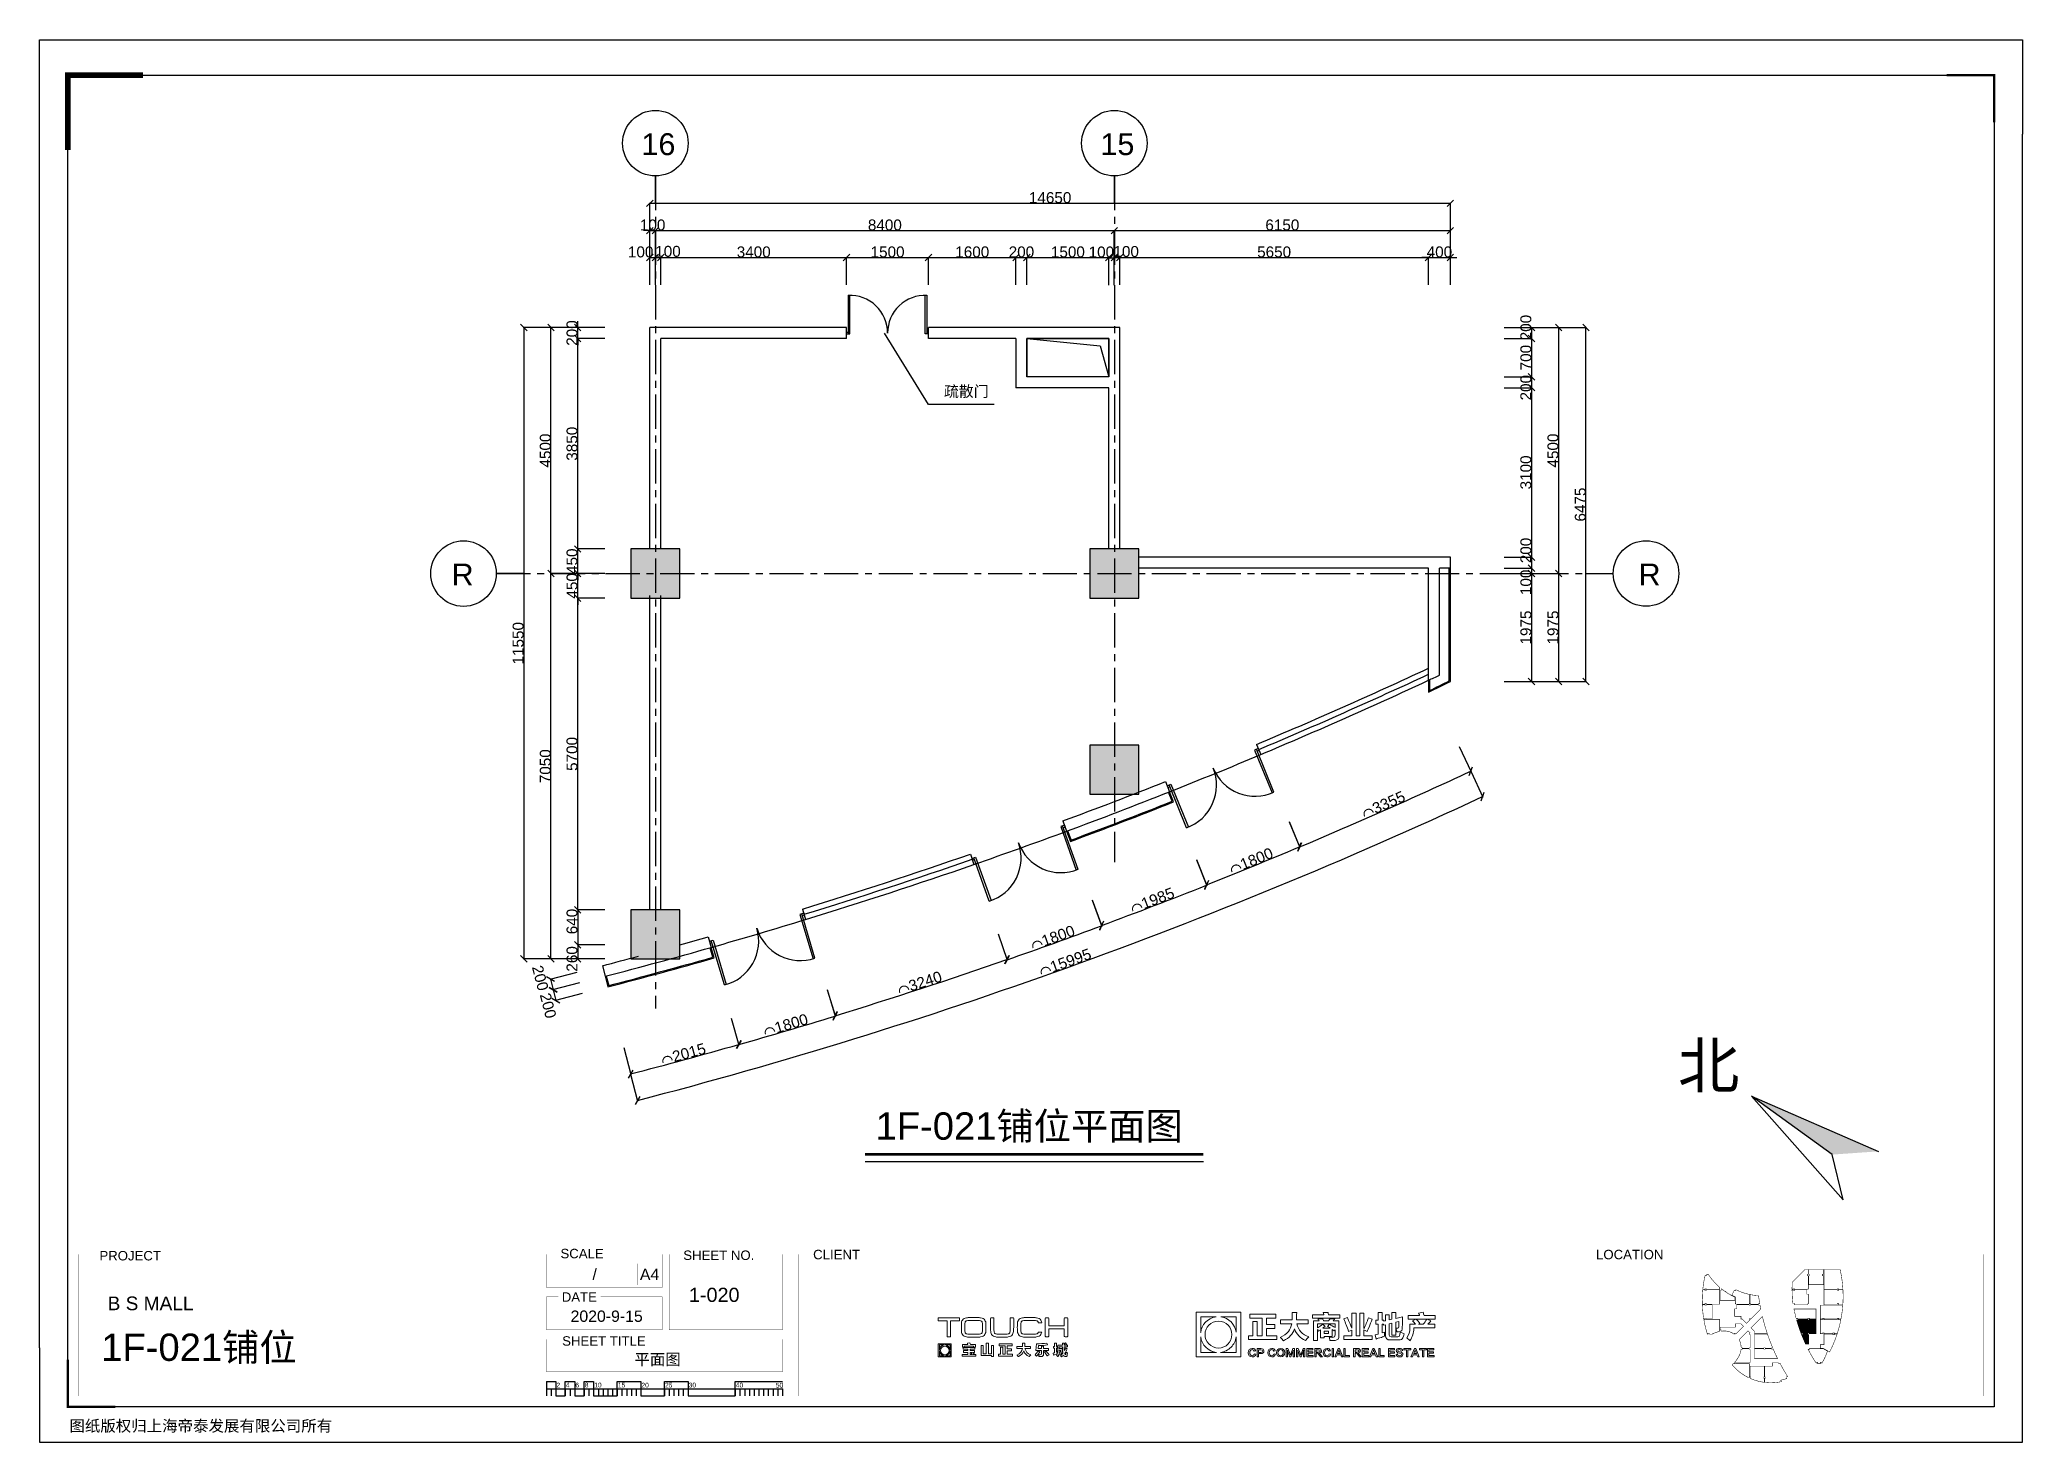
# Model space of a CAD drawing. Header units: inches. Extents: x -29499 to 18736, y -11730 to 82511.
# Drawn here: x -17552 to 18736, y -11730 to 13931 of the extents above; entities that cross this region are included whole.
import ezdxf
from ezdxf.enums import TextEntityAlignment as Align

# ---------------------------------------------------------------- set-up
doc = ezdxf.new("R2010")
doc.units = ezdxf.units.IN
doc.header["$MEASUREMENT"] = 0
doc.linetypes.add('CENTER', pattern=[2, 1.25, -0.25, 0.25, -0.25])
for name, color, linetype in [('DIM', 3, 'Continuous'), ('DIM TEXT', 7, 'Continuous'), ('WALL', 255, 'Continuous'), ('WINDOW', 5, 'Continuous'), ('图层 1', 7, 'Continuous'), ('轴线', 10, 'CENTER')]:
    doc.layers.add(name, color=color, linetype=linetype)
doc.styles.add('3F_2017.02$0$H1', font='swisscl.ttf')
doc.styles.get("Standard").update_dxf_attribs({"font": 'arial.ttf'})
doc.dimstyles.new('DIM-200MM', dxfattribs={"dimtxt": 200, "dimasz": 120, "dimexe": 10, "dimexo": 10, "dimgap": 0.7, "dimtad": 1, "dimdec": 0, "dimrnd": 5, "dimzin": 1, "dimdsep": 46, "dimtxsty": 'Standard', "dimblk": 'OBLIQUE', "dimcen": 0.5, "dimdle": 1, "dimclrd": 256, "dimclre": 256, "dimclrt": 7, "dimaunit": 1, "dimadec": 0, "dimazin": 0, "dimtfac": 1, "dimtdec": 0, "dimtix": 1, "dimtmove": 2, "dimatfit": 3, "dimfxl": 0, "dimtolj": 1, "dimtzin": 1, "dimarcsym": 0})

msp = doc.modelspace()

# ---------------------------------------------------------------- texts
at = {"style": '3F_2017.02$0$H1'}
msp.add_text('北', height=826.2, dxfattribs=at).set_placement((12431.3, -5249.3))
for s, height, p in [('PROJECT', 172.8, (-16458.3, -8402.1)), ('SCALE', 172.8, (-8020.2, -8362.7)), ('SHEET NO.', 172.8, (-5772.5, -8393.5)), ('CLIENT', 172.8, (-3396.1, -8380.6)), ('LOCATION', 172.8, (10933.2, -8380.6)), ('A4', 207.36, (-6566.1, -8760.9)), ('DATE', 172.8, (-7996.5, -9158.1)), ('SHEET TITLE', 172.8, (-7988.8, -9961.8)), ('2', 86.4, (-8092.6, -10725.7)), ('4', 86.4, (-7919.8, -10725.7)), ('6', 86.4, (-7747, -10725.7)), ('8', 86.4, (-7574.2, -10725.7)), ('10', 86.4, (-7401.4, -10725.7)), ('15', 86.4, (-6969.4, -10725.7)), ('20', 86.4, (-6537.4, -10725.7)), ('25', 86.4, (-6105.4, -10725.7)), ('30', 86.4, (-5673.4, -10725.7)), ('40', 86.4, (-4809.4, -10725.7)), ('50', 86.4, (-4078.1, -10728.8)), ('图纸版权归上海帝泰发展有限公司所有', 207.36, (-17007.3, -11532))]:
    msp.add_text(s, height=height).set_placement(p)
at = {"attachment_point": 1}
for s, insert, char_height in [('1F-021{\\fSimSun|b0|i0|c134|p2;铺位平面图}', (-2253.4, -5693.5), 500), ('B S MALL', (-16308.1, -9062.6), 250)]:
    msp.add_mtext_dynamic_manual_height_columns(s, width=6808.082, gutter_width=1, heights=[0], dxfattribs=dict(at, insert=insert, char_height=char_height))
for tag, text, p in [('/', 'AS NOTED', (-7353.6, -8757.7)), ('2020-9-15', '2020-7-22', (-6514.3, -9525.7))]:
    msp.add_attdef(tag, text=text, height=207.36).set_placement(p, align=Align.RIGHT)
for tag, p, s, height in [('1-020', (-5668.9, -9161.2), 'SHEET NO.', 259.2), ('1F-021铺位', (-16425.2, -10240.6), '###############', 500), ('平面图', (-6667.1, -10316.4), 'SHEET-TITLE', 207.36)]:
    msp.add_attdef(tag, p, s, height=height)
at = {"layer": 'DIM TEXT'}
for s, insert, char_height, attachment_point in [('16', (-6537.9, 12219), 400, 1), ('15', (1862.1, 12219), 400, 1), ('{\\fSimSun|b0|i0|c134|p2;疏散门}', (-1002.2, 7597.2), 200, 1), ('R', (-9609.1, 4345.8), 400, 3), ('R', (11711.1, 4346.8), 400, 1)]:
    msp.add_mtext_dynamic_manual_height_columns(s, width=10456.675, gutter_width=2, heights=[0], dxfattribs=dict(at, insert=insert, char_height=char_height, attachment_point=attachment_point))

# ---------------------------------------------------------------- blocks, each defined once
blk = doc.blocks.new('南区-墙-1F$0$DOOR_C01')
for p, q in [((-0.48, 0.46), (-0.48, -0.01)), ((-0.46, -0.01), (-0.46, 0.46)), ((0.46, -0.01), (0.46, 0.46)), ((0.48, 0.46), (0.48, -0.01)), ((-0.5, -0.01), (-0.5, 0.01)), ((-0.5, 0.01), (-0.48, 0.01)), ((0.5, 0.01), (0.48, 0.01)), ((0.5, -0.01), (0.5, 0.01)), ((-0.5, -0.01), (-0.46, -0.01)), ((0.5, -0.01), (0.46, -0.01))]:
    blk.add_line(p, q)
for centre, start, end in [((-0.46, 0), 0, 92.4919), ((0.46, 0), 87.5081, 180)]:
    blk.add_arc(centre, 0.46, start, end)
blk = doc.blocks.new('_Oblique')
at = {"color": 0, "linetype": 'ByBlock', "lineweight": -2}
blk.add_line((-0.5, -0.5), (0.5, 0.5), dxfattribs=at)
blk = doc.blocks.new('*D125')
at = {"layer": 'DEFPOINTS', "color": 0, "transparency": 16777216}
for p in [(-7705, 3714), (-6183, 3714), (-6183, -1986)]:
    blk.add_point(p, dxfattribs=at)
at = {"layer": 'DIM', "lineweight": -2, "transparency": 16777216}
for p, q in [((-7205, 3714), (-7715, 3714)), ((-7705, -1987), (-7705, 3715)), ((-7205, -1986), (-7715, -1986))]:
    blk.add_line(p, q, dxfattribs=at)
at = {"layer": 'DIM', "lineweight": -2, "transparency": 16777216, "xscale": 120, "yscale": 120, "zscale": 120}
for p, rotation in [((-7705, 3714), 90), ((-7705, -1986), 270)]:
    blk.add_blockref('_Oblique', p, dxfattribs=dict(at, rotation=rotation))
at = {"layer": 'DIM', "color": 7, "transparency": 16777216, "insert": (-7808, 864), "char_height": 200, "attachment_point": 5, "rotation": 90}
blk.add_mtext('\\A1;5700', dxfattribs=at)
blk = doc.blocks.new('*D126')
at = {"layer": 'DEFPOINTS', "color": 0, "transparency": 16777216}
for p in [(-6733, -1986), (-7705, -2628), (-5833, -2628)]:
    blk.add_point(p, dxfattribs=at)
at = {"layer": 'DIM', "lineweight": -2, "transparency": 16777216}
for p, q in [((-7205, -1986), (-7715, -1986)), ((-7705, -1985), (-7705, -2629)), ((-7205, -2628), (-7715, -2628))]:
    blk.add_line(p, q, dxfattribs=at)
at = {"layer": 'DIM', "lineweight": -2, "transparency": 16777216, "xscale": 120, "yscale": 120, "zscale": 120}
for p, rotation in [((-7705, -1986), 90), ((-7705, -2628), 270)]:
    blk.add_blockref('_Oblique', p, dxfattribs=dict(at, rotation=rotation))
at = {"layer": 'DIM', "color": 7, "transparency": 16777216, "insert": (-7808, -2202), "char_height": 200, "attachment_point": 5, "rotation": 90}
blk.add_mtext('\\A1;640', dxfattribs=at)
blk = doc.blocks.new('*D127')
at = {"layer": 'DEFPOINTS', "color": 0, "transparency": 16777216}
for p in [(-7705, 4164), (-6733, 4164), (-6733, 3714)]:
    blk.add_point(p, dxfattribs=at)
at = {"layer": 'DIM', "lineweight": -2, "transparency": 16777216}
for p, q in [((-7205, 4164), (-7715, 4164)), ((-7705, 4164), (-7705, 4284)), ((-7705, 3714), (-7705, 4164)), ((-7205, 3714), (-7715, 3714)), ((-7705, 3714), (-7705, 3594))]:
    blk.add_line(p, q, dxfattribs=at)
at = {"layer": 'DIM', "lineweight": -2, "transparency": 16777216, "xscale": 120, "yscale": 120, "zscale": 120}
for p, rotation in [((-7705, 4164), 270), ((-7705, 3714), 90)]:
    blk.add_blockref('_Oblique', p, dxfattribs=dict(at, rotation=rotation))
at = {"layer": 'DIM', "color": 7, "transparency": 16777216, "insert": (-7808, 3939), "char_height": 200, "attachment_point": 5, "rotation": 90}
blk.add_mtext('\\A1;450', dxfattribs=at)
blk = doc.blocks.new('*D128')
at = {"layer": 'DEFPOINTS', "color": 0, "transparency": 16777216}
for p in [(-7705, 8464), (-6183, 8464), (-6733, 4614)]:
    blk.add_point(p, dxfattribs=at)
at = {"layer": 'DIM', "lineweight": -2, "transparency": 16777216}
for p, q in [((-7205, 8464), (-7715, 8464)), ((-7705, 4613), (-7705, 8465)), ((-7205, 4614), (-7715, 4614))]:
    blk.add_line(p, q, dxfattribs=at)
at = {"layer": 'DIM', "lineweight": -2, "transparency": 16777216, "xscale": 120, "yscale": 120, "zscale": 120}
for p, rotation in [((-7705, 8464), 90), ((-7705, 4614), 270)]:
    blk.add_blockref('_Oblique', p, dxfattribs=dict(at, rotation=rotation))
at = {"layer": 'DIM', "color": 7, "transparency": 16777216, "insert": (-7808, 6539), "char_height": 200, "attachment_point": 5, "rotation": 90}
blk.add_mtext('\\A1;3850', dxfattribs=at)
blk = doc.blocks.new('*D129')
at = {"layer": 'DEFPOINTS', "color": 0, "transparency": 16777216}
for p in [(-7705, 8664), (-6183, 8664), (-6183, 8464)]:
    blk.add_point(p, dxfattribs=at)
at = {"layer": 'DIM', "lineweight": -2, "transparency": 16777216}
for p, q in [((-7705, 8664), (-7705, 8784)), ((-7205, 8664), (-7715, 8664)), ((-7205, 8464), (-7715, 8464)), ((-7705, 8464), (-7705, 8664)), ((-7705, 8464), (-7705, 8344))]:
    blk.add_line(p, q, dxfattribs=at)
at = {"layer": 'DIM', "lineweight": -2, "transparency": 16777216, "xscale": 120, "yscale": 120, "zscale": 120}
for p, rotation in [((-7705, 8664), 270), ((-7705, 8464), 90)]:
    blk.add_blockref('_Oblique', p, dxfattribs=dict(at, rotation=rotation))
at = {"layer": 'DIM', "color": 7, "transparency": 16777216, "insert": (-7808, 8564), "char_height": 200, "attachment_point": 5, "rotation": 90}
blk.add_mtext('\\A1;200', dxfattribs=at)
blk = doc.blocks.new('*D130')
at = {"layer": 'DEFPOINTS', "color": 0, "transparency": 16777216}
for p in [(-8194, 4164), (-6733, 4164), (-6532, -2886)]:
    blk.add_point(p, dxfattribs=at)
at = {"layer": 'DIM', "lineweight": -2, "transparency": 16777216}
for p, q in [((-7694, 4164), (-8204, 4164)), ((-8194, -2887), (-8194, 4165)), ((-7694, -2886), (-8204, -2886))]:
    blk.add_line(p, q, dxfattribs=at)
at = {"layer": 'DIM', "lineweight": -2, "transparency": 16777216, "xscale": 120, "yscale": 120, "zscale": 120}
for p, rotation in [((-8194, 4164), 90), ((-8194, -2886), 270)]:
    blk.add_blockref('_Oblique', p, dxfattribs=dict(at, rotation=rotation))
at = {"layer": 'DIM', "color": 7, "transparency": 16777216, "insert": (-8297, 639), "char_height": 200, "attachment_point": 5, "rotation": 90}
blk.add_mtext('\\A1;7050', dxfattribs=at)
blk = doc.blocks.new('*D131')
at = {"layer": 'DEFPOINTS', "color": 0, "transparency": 16777216}
for p in [(-7705, 4614), (-6733, 4614), (-4753, 4164)]:
    blk.add_point(p, dxfattribs=at)
at = {"layer": 'DIM', "lineweight": -2, "transparency": 16777216}
for p, q in [((-7705, 4614), (-7705, 4734)), ((-7205, 4614), (-7715, 4614)), ((-7705, 4164), (-7705, 4614)), ((-7205, 4164), (-7715, 4164)), ((-7705, 4164), (-7705, 4044))]:
    blk.add_line(p, q, dxfattribs=at)
at = {"layer": 'DIM', "lineweight": -2, "transparency": 16777216, "xscale": 120, "yscale": 120, "zscale": 120}
for p, rotation in [((-7705, 4614), 270), ((-7705, 4164), 90)]:
    blk.add_blockref('_Oblique', p, dxfattribs=dict(at, rotation=rotation))
at = {"layer": 'DIM', "color": 7, "transparency": 16777216, "insert": (-7808, 4389), "char_height": 200, "attachment_point": 5, "rotation": 90}
blk.add_mtext('\\A1;450', dxfattribs=at)
blk = doc.blocks.new('*D132')
at = {"layer": 'DEFPOINTS', "color": 0, "transparency": 16777216}
for p in [(-6283, 9944), (-6383, 8664), (-6283, 7877)]:
    blk.add_point(p, dxfattribs=at)
at = {"layer": 'DIM', "lineweight": -2, "transparency": 16777216}
for p, q in [((-6384, 9944), (-6282, 9944)), ((-6383, 9444), (-6383, 9954)), ((-6283, 9444), (-6283, 9954))]:
    blk.add_line(p, q, dxfattribs=at)
at = {"layer": 'DIM', "lineweight": -2, "transparency": 16777216, "xscale": 120, "yscale": 120, "zscale": 120, "rotation": 180}
blk.add_blockref('_Oblique', (-6383, 9944), dxfattribs=at)
at = {"layer": 'DIM', "lineweight": -2, "transparency": 16777216, "xscale": 120, "yscale": 120, "zscale": 120}
blk.add_blockref('_Oblique', (-6283, 9944), dxfattribs=at)
at = {"layer": 'DIM', "color": 7, "transparency": 16777216, "insert": (-6552, 10047), "char_height": 200, "attachment_point": 5}
blk.add_mtext('\\A1;100', dxfattribs=at)
blk = doc.blocks.new('*D133')
at = {"layer": 'DEFPOINTS', "color": 0, "transparency": 16777216}
for p in [(-6183, 9944), (-6183, 8464), (-6283, 7877)]:
    blk.add_point(p, dxfattribs=at)
at = {"layer": 'DIM', "lineweight": -2, "transparency": 16777216}
for p, q in [((-6284, 9944), (-6182, 9944)), ((-6283, 9444), (-6283, 9954)), ((-6183, 9444), (-6183, 9954))]:
    blk.add_line(p, q, dxfattribs=at)
at = {"layer": 'DIM', "lineweight": -2, "transparency": 16777216, "xscale": 120, "yscale": 120, "zscale": 120, "rotation": 180}
blk.add_blockref('_Oblique', (-6283, 9944), dxfattribs=at)
at = {"layer": 'DIM', "lineweight": -2, "transparency": 16777216, "xscale": 120, "yscale": 120, "zscale": 120}
blk.add_blockref('_Oblique', (-6183, 9944), dxfattribs=at)
at = {"layer": 'DIM', "color": 7, "transparency": 16777216, "insert": (-6052, 10057), "char_height": 200, "attachment_point": 5}
blk.add_mtext('\\A1;100', dxfattribs=at)
blk = doc.blocks.new('*D134')
at = {"layer": 'DEFPOINTS', "color": 0, "transparency": 16777216}
for p in [(-2783, 9944), (-6183, 8464), (-2783, 8664)]:
    blk.add_point(p, dxfattribs=at)
at = {"layer": 'DIM', "lineweight": -2, "transparency": 16777216}
for p, q in [((-6184, 9944), (-2782, 9944)), ((-6183, 9444), (-6183, 9954)), ((-2783, 9444), (-2783, 9954))]:
    blk.add_line(p, q, dxfattribs=at)
at = {"layer": 'DIM', "lineweight": -2, "transparency": 16777216, "xscale": 120, "yscale": 120, "zscale": 120, "rotation": 180}
blk.add_blockref('_Oblique', (-6183, 9944), dxfattribs=at)
at = {"layer": 'DIM', "lineweight": -2, "transparency": 16777216, "xscale": 120, "yscale": 120, "zscale": 120}
blk.add_blockref('_Oblique', (-2783, 9944), dxfattribs=at)
at = {"layer": 'DIM', "color": 7, "transparency": 16777216, "insert": (-4483, 10047), "char_height": 200, "attachment_point": 5}
blk.add_mtext('\\A1;3400', dxfattribs=at)
blk = doc.blocks.new('*D135')
at = {"layer": 'DEFPOINTS', "color": 0, "transparency": 16777216}
for p in [(-1283, 9944), (-2783, 8664), (-1283, 8664)]:
    blk.add_point(p, dxfattribs=at)
at = {"layer": 'DIM', "lineweight": -2, "transparency": 16777216}
for p, q in [((-2784, 9944), (-1282, 9944)), ((-2783, 9444), (-2783, 9954)), ((-1283, 9444), (-1283, 9954))]:
    blk.add_line(p, q, dxfattribs=at)
at = {"layer": 'DIM', "lineweight": -2, "transparency": 16777216, "xscale": 120, "yscale": 120, "zscale": 120, "rotation": 180}
blk.add_blockref('_Oblique', (-2783, 9944), dxfattribs=at)
at = {"layer": 'DIM', "lineweight": -2, "transparency": 16777216, "xscale": 120, "yscale": 120, "zscale": 120}
blk.add_blockref('_Oblique', (-1283, 9944), dxfattribs=at)
at = {"layer": 'DIM', "color": 7, "transparency": 16777216, "insert": (-2033, 10047), "char_height": 200, "attachment_point": 5}
blk.add_mtext('\\A1;1500', dxfattribs=at)
blk = doc.blocks.new('*D136')
at = {"layer": 'DEFPOINTS', "color": 0, "transparency": 16777216}
for p in [(317, 9944), (-1283, 8664), (317, 8464)]:
    blk.add_point(p, dxfattribs=at)
at = {"layer": 'DIM', "lineweight": -2, "transparency": 16777216}
for p, q in [((-1284, 9944), (318, 9944)), ((-1283, 9444), (-1283, 9954)), ((317, 9444), (317, 9954))]:
    blk.add_line(p, q, dxfattribs=at)
at = {"layer": 'DIM', "lineweight": -2, "transparency": 16777216, "xscale": 120, "yscale": 120, "zscale": 120, "rotation": 180}
blk.add_blockref('_Oblique', (-1283, 9944), dxfattribs=at)
at = {"layer": 'DIM', "lineweight": -2, "transparency": 16777216, "xscale": 120, "yscale": 120, "zscale": 120}
blk.add_blockref('_Oblique', (317, 9944), dxfattribs=at)
at = {"layer": 'DIM', "color": 7, "transparency": 16777216, "insert": (-483, 10047), "char_height": 200, "attachment_point": 5}
blk.add_mtext('\\A1;1600', dxfattribs=at)
blk = doc.blocks.new('*D137')
at = {"layer": 'DEFPOINTS', "color": 0, "transparency": 16777216}
for p in [(517, 9944), (317, 8464), (517, 8464)]:
    blk.add_point(p, dxfattribs=at)
at = {"layer": 'DIM', "lineweight": -2, "transparency": 16777216}
for p, q in [((317, 9944), (197, 9944)), ((317, 9444), (317, 9954)), ((317, 9944), (517, 9944)), ((517, 9444), (517, 9954)), ((517, 9944), (637, 9944))]:
    blk.add_line(p, q, dxfattribs=at)
at = {"layer": 'DIM', "lineweight": -2, "transparency": 16777216, "xscale": 120, "yscale": 120, "zscale": 120}
blk.add_blockref('_Oblique', (317, 9944), dxfattribs=at)
at = {"layer": 'DIM', "lineweight": -2, "transparency": 16777216, "xscale": 120, "yscale": 120, "zscale": 120, "rotation": 180}
blk.add_blockref('_Oblique', (517, 9944), dxfattribs=at)
at = {"layer": 'DIM', "color": 7, "transparency": 16777216, "insert": (417, 10047), "char_height": 200, "attachment_point": 5}
blk.add_mtext('\\A1;200', dxfattribs=at)
blk = doc.blocks.new('*D138')
at = {"layer": 'DEFPOINTS', "color": 0, "transparency": 16777216}
for p in [(2017, 9944), (517, 8464), (2017, 8464)]:
    blk.add_point(p, dxfattribs=at)
at = {"layer": 'DIM', "lineweight": -2, "transparency": 16777216}
for p, q in [((516, 9944), (2018, 9944)), ((517, 9444), (517, 9954)), ((2017, 9444), (2017, 9954))]:
    blk.add_line(p, q, dxfattribs=at)
at = {"layer": 'DIM', "lineweight": -2, "transparency": 16777216, "xscale": 120, "yscale": 120, "zscale": 120, "rotation": 180}
blk.add_blockref('_Oblique', (517, 9944), dxfattribs=at)
at = {"layer": 'DIM', "lineweight": -2, "transparency": 16777216, "xscale": 120, "yscale": 120, "zscale": 120}
blk.add_blockref('_Oblique', (2017, 9944), dxfattribs=at)
at = {"layer": 'DIM', "color": 7, "transparency": 16777216, "insert": (1267, 10047), "char_height": 200, "attachment_point": 5}
blk.add_mtext('\\A1;1500', dxfattribs=at)
blk = doc.blocks.new('*D139')
at = {"layer": 'DEFPOINTS', "color": 0, "transparency": 16777216}
for p in [(2117, 9942), (2017, 8464), (2117, 8224)]:
    blk.add_point(p, dxfattribs=at)
at = {"layer": 'DIM', "lineweight": -2, "transparency": 16777216}
for p, q in [((2016, 9942), (2118, 9942)), ((2017, 9442), (2017, 9952)), ((2117, 9442), (2117, 9952))]:
    blk.add_line(p, q, dxfattribs=at)
at = {"layer": 'DIM', "lineweight": -2, "transparency": 16777216, "xscale": 120, "yscale": 120, "zscale": 120, "rotation": 180}
blk.add_blockref('_Oblique', (2017, 9942), dxfattribs=at)
at = {"layer": 'DIM', "lineweight": -2, "transparency": 16777216, "xscale": 120, "yscale": 120, "zscale": 120}
blk.add_blockref('_Oblique', (2117, 9942), dxfattribs=at)
at = {"layer": 'DIM', "color": 7, "transparency": 16777216, "insert": (1880, 10045), "char_height": 200, "attachment_point": 5}
blk.add_mtext('\\A1;100', dxfattribs=at)
blk = doc.blocks.new('*D140')
at = {"layer": 'DEFPOINTS', "color": 0, "transparency": 16777216}
for p in [(2217, 9944), (2217, 8443), (2117, 8224)]:
    blk.add_point(p, dxfattribs=at)
at = {"layer": 'DIM', "lineweight": -2, "transparency": 16777216}
for p, q in [((2116, 9944), (2218, 9944)), ((2117, 9444), (2117, 9954)), ((2217, 9444), (2217, 9954))]:
    blk.add_line(p, q, dxfattribs=at)
at = {"layer": 'DIM', "lineweight": -2, "transparency": 16777216, "xscale": 120, "yscale": 120, "zscale": 120, "rotation": 180}
blk.add_blockref('_Oblique', (2117, 9944), dxfattribs=at)
at = {"layer": 'DIM', "lineweight": -2, "transparency": 16777216, "xscale": 120, "yscale": 120, "zscale": 120}
blk.add_blockref('_Oblique', (2217, 9944), dxfattribs=at)
at = {"layer": 'DIM', "color": 7, "transparency": 16777216, "insert": (2334, 10054), "char_height": 200, "attachment_point": 5}
blk.add_mtext('\\A1;100', dxfattribs=at)
blk = doc.blocks.new('*D141')
at = {"layer": 'DEFPOINTS', "color": 0, "transparency": 16777216}
for p in [(8267, 10937), (-6383, 8664), (8267, 4264)]:
    blk.add_point(p, dxfattribs=at)
at = {"layer": 'DIM', "lineweight": -2, "transparency": 16777216}
for p, q in [((-6384, 10937), (8268, 10937)), ((-6383, 10437), (-6383, 10947)), ((8267, 10437), (8267, 10947))]:
    blk.add_line(p, q, dxfattribs=at)
at = {"layer": 'DIM', "lineweight": -2, "transparency": 16777216, "xscale": 120, "yscale": 120, "zscale": 120, "rotation": 180}
blk.add_blockref('_Oblique', (-6383, 10937), dxfattribs=at)
at = {"layer": 'DIM', "lineweight": -2, "transparency": 16777216, "xscale": 120, "yscale": 120, "zscale": 120}
blk.add_blockref('_Oblique', (8267, 10937), dxfattribs=at)
at = {"layer": 'DIM', "color": 7, "transparency": 16777216, "insert": (942, 11040), "char_height": 200, "attachment_point": 5}
blk.add_mtext('\\A1;14650', dxfattribs=at)
blk = doc.blocks.new('*D142')
at = {"layer": 'DEFPOINTS', "color": 0, "transparency": 16777216}
for p in [(-7705, -2886), (-5833, -2628), (-5833, -2886)]:
    blk.add_point(p, dxfattribs=at)
at = {"layer": 'DIM', "lineweight": -2, "transparency": 16777216}
for p, q in [((-7205, -2628), (-7715, -2628)), ((-7205, -2886), (-7715, -2886)), ((-7705, -2627), (-7705, -2887))]:
    blk.add_line(p, q, dxfattribs=at)
at = {"layer": 'DIM', "lineweight": -2, "transparency": 16777216, "xscale": 120, "yscale": 120, "zscale": 120}
for p, rotation in [((-7705, -2628), 90), ((-7705, -2886), 270)]:
    blk.add_blockref('_Oblique', p, dxfattribs=dict(at, rotation=rotation))
at = {"layer": 'DIM', "color": 7, "transparency": 16777216, "insert": (-7808, -2886), "char_height": 200, "attachment_point": 5, "rotation": 90}
blk.add_mtext('\\A1;260', dxfattribs=at)
blk = doc.blocks.new('*D143')
at = {"layer": 'DEFPOINTS', "color": 0, "transparency": 16777216}
for p in [(1880, 8664), (1880, 8464), (9752, 8464)]:
    blk.add_point(p, dxfattribs=at)
at = {"layer": 'DIM', "lineweight": -2, "transparency": 16777216}
for p, q in [((9252, 8664), (9762, 8664)), ((9252, 8464), (9762, 8464)), ((9752, 8665), (9752, 8463))]:
    blk.add_line(p, q, dxfattribs=at)
at = {"layer": 'DIM', "lineweight": -2, "transparency": 16777216, "xscale": 120, "yscale": 120, "zscale": 120}
for p, rotation in [((9752, 8664), 90), ((9752, 8464), 270)]:
    blk.add_blockref('_Oblique', p, dxfattribs=dict(at, rotation=rotation))
at = {"layer": 'DIM', "color": 7, "transparency": 16777216, "insert": (9650, 8664), "char_height": 200, "attachment_point": 5, "rotation": 90}
blk.add_mtext('\\A1;200', dxfattribs=at)
blk = doc.blocks.new('*D144')
at = {"layer": 'DEFPOINTS', "color": 0, "transparency": 16777216}
for p in [(1880, 8464), (1811, 7764), (9752, 7764)]:
    blk.add_point(p, dxfattribs=at)
at = {"layer": 'DIM', "lineweight": -2, "transparency": 16777216}
for p, q in [((9252, 8464), (9762, 8464)), ((9752, 8465), (9752, 7763)), ((9252, 7764), (9762, 7764))]:
    blk.add_line(p, q, dxfattribs=at)
at = {"layer": 'DIM', "lineweight": -2, "transparency": 16777216, "xscale": 120, "yscale": 120, "zscale": 120}
for p, rotation in [((9752, 8464), 90), ((9752, 7764), 270)]:
    blk.add_blockref('_Oblique', p, dxfattribs=dict(at, rotation=rotation))
at = {"layer": 'DIM', "color": 7, "transparency": 16777216, "insert": (9650, 8114), "char_height": 200, "attachment_point": 5, "rotation": 90}
blk.add_mtext('\\A1;700', dxfattribs=at)
blk = doc.blocks.new('*D145')
at = {"layer": 'DEFPOINTS', "color": 0, "transparency": 16777216}
for p in [(1811, 7764), (1827, 7564), (9752, 7564)]:
    blk.add_point(p, dxfattribs=at)
at = {"layer": 'DIM', "lineweight": -2, "transparency": 16777216}
for p, q in [((9252, 7764), (9762, 7764)), ((9752, 7765), (9752, 7563)), ((9252, 7564), (9762, 7564))]:
    blk.add_line(p, q, dxfattribs=at)
at = {"layer": 'DIM', "lineweight": -2, "transparency": 16777216, "xscale": 120, "yscale": 120, "zscale": 120}
for p, rotation in [((9752, 7764), 90), ((9752, 7564), 270)]:
    blk.add_blockref('_Oblique', p, dxfattribs=dict(at, rotation=rotation))
at = {"layer": 'DIM', "color": 7, "transparency": 16777216, "insert": (9650, 7564), "char_height": 200, "attachment_point": 5, "rotation": 90}
blk.add_mtext('\\A1;200', dxfattribs=at)
blk = doc.blocks.new('*D146')
at = {"layer": 'DEFPOINTS', "color": 0, "transparency": 16777216}
for p in [(1827, 7564), (7640, 4464), (9752, 4464)]:
    blk.add_point(p, dxfattribs=at)
at = {"layer": 'DIM', "lineweight": -2, "transparency": 16777216}
for p, q in [((9252, 7564), (9762, 7564)), ((9752, 7565), (9752, 4463)), ((9252, 4464), (9762, 4464))]:
    blk.add_line(p, q, dxfattribs=at)
at = {"layer": 'DIM', "lineweight": -2, "transparency": 16777216, "xscale": 120, "yscale": 120, "zscale": 120}
for p, rotation in [((9752, 7564), 90), ((9752, 4464), 270)]:
    blk.add_blockref('_Oblique', p, dxfattribs=dict(at, rotation=rotation))
at = {"layer": 'DIM', "color": 7, "transparency": 16777216, "insert": (9649, 6014), "char_height": 200, "attachment_point": 5, "rotation": 90}
blk.add_mtext('\\A1;3100', dxfattribs=at)
blk = doc.blocks.new('*D147')
at = {"layer": 'DEFPOINTS', "color": 0, "transparency": 16777216}
for p in [(7640, 4464), (7560, 4264), (9752, 4264)]:
    blk.add_point(p, dxfattribs=at)
at = {"layer": 'DIM', "lineweight": -2, "transparency": 16777216}
for p, q in [((9252, 4464), (9762, 4464)), ((9752, 4465), (9752, 4263)), ((9252, 4264), (9762, 4264))]:
    blk.add_line(p, q, dxfattribs=at)
at = {"layer": 'DIM', "lineweight": -2, "transparency": 16777216, "xscale": 120, "yscale": 120, "zscale": 120}
for p, rotation in [((9752, 4464), 90), ((9752, 4264), 270)]:
    blk.add_blockref('_Oblique', p, dxfattribs=dict(at, rotation=rotation))
at = {"layer": 'DIM', "color": 7, "transparency": 16777216, "insert": (9650, 4586), "char_height": 200, "attachment_point": 5, "rotation": 90}
blk.add_mtext('\\A1;200', dxfattribs=at)
blk = doc.blocks.new('*D148')
at = {"layer": 'DEFPOINTS', "color": 0, "transparency": 16777216}
for p in [(7560, 4164), (8267, 2188), (9752, 2188)]:
    blk.add_point(p, dxfattribs=at)
at = {"layer": 'DIM', "lineweight": -2, "transparency": 16777216}
for p, q in [((9252, 4164), (9762, 4164)), ((9752, 4165), (9752, 2187)), ((9252, 2188), (9762, 2188))]:
    blk.add_line(p, q, dxfattribs=at)
at = {"layer": 'DIM', "lineweight": -2, "transparency": 16777216, "xscale": 120, "yscale": 120, "zscale": 120}
for p, rotation in [((9752, 4164), 90), ((9752, 2188), 270)]:
    blk.add_blockref('_Oblique', p, dxfattribs=dict(at, rotation=rotation))
at = {"layer": 'DIM', "color": 7, "transparency": 16777216, "insert": (9650, 3176), "char_height": 200, "attachment_point": 5, "rotation": 90}
blk.add_mtext('\\A1;1975', dxfattribs=at)
blk = doc.blocks.new('*D149')
at = {"layer": 'DEFPOINTS', "color": 0, "transparency": 16777216}
for p in [(2217, 8664), (8267, 4164), (10249, 4164)]:
    blk.add_point(p, dxfattribs=at)
at = {"layer": 'DIM', "lineweight": -2, "transparency": 16777216}
for p, q in [((9749, 8664), (10259, 8664)), ((10249, 8665), (10249, 4163)), ((9749, 4164), (10259, 4164))]:
    blk.add_line(p, q, dxfattribs=at)
at = {"layer": 'DIM', "lineweight": -2, "transparency": 16777216, "xscale": 120, "yscale": 120, "zscale": 120}
for p, rotation in [((10249, 8664), 90), ((10249, 4164), 270)]:
    blk.add_blockref('_Oblique', p, dxfattribs=dict(at, rotation=rotation))
at = {"layer": 'DIM', "color": 7, "transparency": 16777216, "insert": (10146, 6414), "char_height": 200, "attachment_point": 5, "rotation": 90}
blk.add_mtext('\\A1;4500', dxfattribs=at)
blk = doc.blocks.new('*D150')
at = {"layer": 'DEFPOINTS', "color": 0, "transparency": 16777216}
for p in [(7560, 4264), (7560, 4164), (9752, 4164)]:
    blk.add_point(p, dxfattribs=at)
at = {"layer": 'DIM', "lineweight": -2, "transparency": 16777216}
for p, q in [((9252, 4264), (9762, 4264)), ((9252, 4164), (9762, 4164)), ((9752, 4265), (9752, 4163))]:
    blk.add_line(p, q, dxfattribs=at)
at = {"layer": 'DIM', "lineweight": -2, "transparency": 16777216, "xscale": 120, "yscale": 120, "zscale": 120}
for p, rotation in [((9752, 4264), 90), ((9752, 4164), 270)]:
    blk.add_blockref('_Oblique', p, dxfattribs=dict(at, rotation=rotation))
at = {"layer": 'DIM', "color": 7, "transparency": 16777216, "insert": (9650, 4003), "char_height": 200, "attachment_point": 5, "rotation": 90}
blk.add_mtext('\\A1;100', dxfattribs=at)
blk = doc.blocks.new('*D151')
at = {"layer": 'DEFPOINTS', "color": 0, "transparency": 16777216}
for p in [(-7253, -3010), (-7202, -3204), (-8154, -3451)]:
    blk.add_point(p, dxfattribs=at)
at = {"layer": 'DIM', "lineweight": -2, "transparency": 16777216}
for p, q in [((-7720, -3132), (-8214, -3260)), ((-8204, -3257), (-8153, -3452)), ((-7670, -3326), (-8163, -3454))]:
    blk.add_line(p, q, dxfattribs=at)
at = {"layer": 'DIM', "lineweight": -2, "transparency": 16777216, "xscale": 120, "yscale": 120, "zscale": 120}
for p, rotation in [((-8204, -3258), 104.5807715199417), ((-8154, -3451), 284.5807715199417)]:
    blk.add_blockref('_Oblique', p, dxfattribs=dict(at, rotation=rotation))
at = {"layer": 'DIM', "color": 7, "transparency": 16777216, "insert": (-8390, -3236), "char_height": 200, "attachment_point": 5, "rotation": 284.5808}
blk.add_mtext('\\A1;200', dxfattribs=at)
blk = doc.blocks.new('*D152')
at = {"layer": 'DEFPOINTS', "color": 0, "transparency": 16777216}
for p in [(-7202, -3204), (-7152, -3398), (-8103, -3645)]:
    blk.add_point(p, dxfattribs=at)
at = {"layer": 'DIM', "lineweight": -2, "transparency": 16777216}
for p, q in [((-7670, -3326), (-8163, -3454)), ((-8154, -3451), (-8103, -3646)), ((-7620, -3519), (-8113, -3648))]:
    blk.add_line(p, q, dxfattribs=at)
at = {"layer": 'DIM', "lineweight": -2, "transparency": 16777216, "xscale": 120, "yscale": 120, "zscale": 120}
for p, rotation in [((-8154, -3451), 104.5807880497374), ((-8103, -3645), 284.5807880497375)]:
    blk.add_blockref('_Oblique', p, dxfattribs=dict(at, rotation=rotation))
at = {"layer": 'DIM', "color": 7, "transparency": 16777216, "insert": (-8247, -3741), "char_height": 200, "attachment_point": 5, "rotation": 284.5808}
blk.add_mtext('\\A1;200', dxfattribs=at)
blk = doc.blocks.new('*D153')
at = {"layer": 'DEFPOINTS', "color": 0, "transparency": 16777216}
for p in [(7867, 9944), (2217, 4614), (7867, 4264)]:
    blk.add_point(p, dxfattribs=at)
at = {"layer": 'DIM', "lineweight": -2, "transparency": 16777216}
for p, q in [((2216, 9944), (7868, 9944)), ((2217, 9444), (2217, 9954)), ((7867, 9444), (7867, 9954))]:
    blk.add_line(p, q, dxfattribs=at)
at = {"layer": 'DIM', "lineweight": -2, "transparency": 16777216, "xscale": 120, "yscale": 120, "zscale": 120, "rotation": 180}
blk.add_blockref('_Oblique', (2217, 9944), dxfattribs=at)
at = {"layer": 'DIM', "lineweight": -2, "transparency": 16777216, "xscale": 120, "yscale": 120, "zscale": 120}
blk.add_blockref('_Oblique', (7867, 9944), dxfattribs=at)
at = {"layer": 'DIM', "color": 7, "transparency": 16777216, "insert": (5042, 10047), "char_height": 200, "attachment_point": 5}
blk.add_mtext('\\A1;5650', dxfattribs=at)
blk = doc.blocks.new('*D154')
at = {"layer": 'DEFPOINTS', "color": 0, "transparency": 16777216}
for p in [(8267, 9944), (7867, 4264), (8267, 4264)]:
    blk.add_point(p, dxfattribs=at)
at = {"layer": 'DIM', "lineweight": -2, "transparency": 16777216}
for p, q in [((7867, 9944), (7747, 9944)), ((7867, 9444), (7867, 9954)), ((7867, 9944), (8267, 9944)), ((8267, 9444), (8267, 9954)), ((8267, 9944), (8387, 9944))]:
    blk.add_line(p, q, dxfattribs=at)
at = {"layer": 'DIM', "lineweight": -2, "transparency": 16777216, "xscale": 120, "yscale": 120, "zscale": 120}
blk.add_blockref('_Oblique', (7867, 9944), dxfattribs=at)
at = {"layer": 'DIM', "lineweight": -2, "transparency": 16777216, "xscale": 120, "yscale": 120, "zscale": 120, "rotation": 180}
blk.add_blockref('_Oblique', (8267, 9944), dxfattribs=at)
at = {"layer": 'DIM', "color": 7, "transparency": 16777216, "insert": (8067, 10047), "char_height": 200, "attachment_point": 5}
blk.add_mtext('\\A1;400', dxfattribs=at)
blk = doc.blocks.new('*D163')
at = {"layer": 'DEFPOINTS', "color": 0, "transparency": 16777216}
for p in [(-8194, 8664), (-6383, 8664), (-6733, 4164)]:
    blk.add_point(p, dxfattribs=at)
at = {"layer": 'DIM', "lineweight": -2, "transparency": 16777216}
for p, q in [((-7694, 8664), (-8204, 8664)), ((-8194, 4163), (-8194, 8665)), ((-7694, 4164), (-8204, 4164))]:
    blk.add_line(p, q, dxfattribs=at)
at = {"layer": 'DIM', "lineweight": -2, "transparency": 16777216, "xscale": 120, "yscale": 120, "zscale": 120}
for p, rotation in [((-8194, 8664), 90), ((-8194, 4164), 270)]:
    blk.add_blockref('_Oblique', p, dxfattribs=dict(at, rotation=rotation))
at = {"layer": 'DIM', "color": 7, "transparency": 16777216, "insert": (-8297, 6414), "char_height": 200, "attachment_point": 5, "rotation": 90}
blk.add_mtext('\\A1;4500', dxfattribs=at)
blk = doc.blocks.new('*D164')
at = {"layer": 'DEFPOINTS', "color": 0, "transparency": 16777216}
for p in [(-6383, 8664), (-8691, -2886), (-6733, -2886)]:
    blk.add_point(p, dxfattribs=at)
at = {"layer": 'DIM', "lineweight": -2, "transparency": 16777216}
for p, q in [((-8191, 8664), (-8701, 8664)), ((-8691, 8665), (-8691, -2887)), ((-8191, -2886), (-8701, -2886))]:
    blk.add_line(p, q, dxfattribs=at)
at = {"layer": 'DIM', "lineweight": -2, "transparency": 16777216, "xscale": 120, "yscale": 120, "zscale": 120}
for p, rotation in [((-8691, 8664), 90), ((-8691, -2886), 270)]:
    blk.add_blockref('_Oblique', p, dxfattribs=dict(at, rotation=rotation))
at = {"layer": 'DIM', "color": 7, "transparency": 16777216, "insert": (-8794, 2889), "char_height": 200, "attachment_point": 5, "rotation": 90}
blk.add_mtext('\\A1;11550', dxfattribs=at)
blk = doc.blocks.new('*D165')
at = {"layer": 'DEFPOINTS', "color": 0, "transparency": 16777216}
for p in [(-6283, 10437), (-6383, 8664), (-6283, 8664)]:
    blk.add_point(p, dxfattribs=at)
at = {"layer": 'DIM', "lineweight": -2, "transparency": 16777216}
for p, q in [((-6383, 10437), (-6503, 10437)), ((-6383, 9937), (-6383, 10447)), ((-6383, 10437), (-6283, 10437)), ((-6283, 9937), (-6283, 10447)), ((-6283, 10437), (-6163, 10437))]:
    blk.add_line(p, q, dxfattribs=at)
at = {"layer": 'DIM', "lineweight": -2, "transparency": 16777216, "xscale": 120, "yscale": 120, "zscale": 120}
blk.add_blockref('_Oblique', (-6383, 10437), dxfattribs=at)
at = {"layer": 'DIM', "lineweight": -2, "transparency": 16777216, "xscale": 120, "yscale": 120, "zscale": 120, "rotation": 180}
blk.add_blockref('_Oblique', (-6283, 10437), dxfattribs=at)
at = {"layer": 'DIM', "color": 7, "transparency": 16777216, "insert": (-6333, 10540), "char_height": 200, "attachment_point": 5}
blk.add_mtext('\\A1;100', dxfattribs=at)
blk = doc.blocks.new('*D166')
at = {"layer": 'DEFPOINTS', "color": 0, "transparency": 16777216}
for p in [(2117, 10437), (-6283, 8664), (2117, 8664)]:
    blk.add_point(p, dxfattribs=at)
at = {"layer": 'DIM', "lineweight": -2, "transparency": 16777216}
for p, q in [((-6284, 10437), (2118, 10437)), ((-6283, 9937), (-6283, 10447)), ((2117, 9937), (2117, 10447))]:
    blk.add_line(p, q, dxfattribs=at)
at = {"layer": 'DIM', "lineweight": -2, "transparency": 16777216, "xscale": 120, "yscale": 120, "zscale": 120, "rotation": 180}
blk.add_blockref('_Oblique', (-6283, 10437), dxfattribs=at)
at = {"layer": 'DIM', "lineweight": -2, "transparency": 16777216, "xscale": 120, "yscale": 120, "zscale": 120}
blk.add_blockref('_Oblique', (2117, 10437), dxfattribs=at)
at = {"layer": 'DIM', "color": 7, "transparency": 16777216, "insert": (-2083, 10540), "char_height": 200, "attachment_point": 5}
blk.add_mtext('\\A1;8400', dxfattribs=at)
blk = doc.blocks.new('*D167')
at = {"layer": 'DEFPOINTS', "color": 0, "transparency": 16777216}
for p in [(8267, 10437), (2117, 8664), (8267, 4464)]:
    blk.add_point(p, dxfattribs=at)
at = {"layer": 'DIM', "lineweight": -2, "transparency": 16777216}
for p, q in [((2116, 10437), (8268, 10437)), ((2117, 9937), (2117, 10447)), ((8267, 9937), (8267, 10447))]:
    blk.add_line(p, q, dxfattribs=at)
at = {"layer": 'DIM', "lineweight": -2, "transparency": 16777216, "xscale": 120, "yscale": 120, "zscale": 120, "rotation": 180}
blk.add_blockref('_Oblique', (2117, 10437), dxfattribs=at)
at = {"layer": 'DIM', "lineweight": -2, "transparency": 16777216, "xscale": 120, "yscale": 120, "zscale": 120}
blk.add_blockref('_Oblique', (8267, 10437), dxfattribs=at)
at = {"layer": 'DIM', "color": 7, "transparency": 16777216, "insert": (5192, 10540), "char_height": 200, "attachment_point": 5}
blk.add_mtext('\\A1;6150', dxfattribs=at)
blk = doc.blocks.new('*D168')
at = {"layer": 'DEFPOINTS', "color": 0, "transparency": 16777216}
for p in [(8267, 4164), (8267, 2188), (10249, 2188)]:
    blk.add_point(p, dxfattribs=at)
at = {"layer": 'DIM', "lineweight": -2, "transparency": 16777216}
for p, q in [((9749, 4164), (10259, 4164)), ((10249, 4165), (10249, 2187)), ((9749, 2188), (10259, 2188))]:
    blk.add_line(p, q, dxfattribs=at)
at = {"layer": 'DIM', "lineweight": -2, "transparency": 16777216, "xscale": 120, "yscale": 120, "zscale": 120}
for p, rotation in [((10249, 4164), 90), ((10249, 2188), 270)]:
    blk.add_blockref('_Oblique', p, dxfattribs=dict(at, rotation=rotation))
at = {"layer": 'DIM', "color": 7, "transparency": 16777216, "insert": (10146, 3176), "char_height": 200, "attachment_point": 5, "rotation": 90}
blk.add_mtext('\\A1;1975', dxfattribs=at)
blk = doc.blocks.new('*D169')
at = {"layer": 'DEFPOINTS', "color": 0, "transparency": 16777216}
for p in [(2217, 8664), (10749, 8664), (8267, 2188)]:
    blk.add_point(p, dxfattribs=at)
at = {"layer": 'DIM', "lineweight": -2, "transparency": 16777216}
for p, q in [((10249, 8664), (10759, 8664)), ((10749, 2187), (10749, 8665)), ((10249, 2188), (10759, 2188))]:
    blk.add_line(p, q, dxfattribs=at)
at = {"layer": 'DIM', "lineweight": -2, "transparency": 16777216, "xscale": 120, "yscale": 120, "zscale": 120}
for p, rotation in [((10749, 8664), 90), ((10749, 2188), 270)]:
    blk.add_blockref('_Oblique', p, dxfattribs=dict(at, rotation=rotation))
at = {"layer": 'DIM', "color": 7, "transparency": 16777216, "insert": (10646, 5426), "char_height": 200, "attachment_point": 5, "rotation": 90}
blk.add_mtext('\\A1;6475', dxfattribs=at)
blk = doc.blocks.new('block 47')
at = {"layer": '图层 1', "lineweight": 0}
for points in [[(122.06, -57.89), (122.06, -56.7), (123.44, -56.7), (123.44, -52.04), (124.83, -52.04), (124.83, -56.7), (126.49, -56.7), (126.49, -51.01), (122.45, -51.01), (122.45, -49.7), (130.99, -49.7), (130.99, -51.01), (127.87, -51.01), (127.87, -53.06), (130.64, -53.06), (130.64, -54.37), (127.87, -54.37), (127.87, -56.7), (131.31, -56.7), (131.31, -57.89), (122.06, -57.89)], [(146.62, -55.95), (148.08, -55.95), (148.08, -55.2), (146.62, -55.2), (146.62, -55.95)]]:
    blk.add_lwpolyline(points, dxfattribs=at)
for points, knots in [([(132.5, -52.83), (132.5, -52.83), (132.5, -51.52), (132.5, -51.52), (132.5, -51.52), (136.22, -51.52), (136.22, -51.52), (136.27, -50.84), (136.3, -50.05), (136.3, -49.15), (136.3, -49.15), (137.72, -49.15), (137.72, -49.15), (137.72, -49.44), (137.71, -49.84), (137.68, -50.34), (137.68, -50.89), (137.67, -51.29), (137.64, -51.52), (137.64, -51.52), (141.51, -51.52), (141.51, -51.52), (141.51, -51.52), (141.51, -52.83), (141.51, -52.83), (141.51, -52.83), (137.72, -52.83), (137.72, -52.83), (138.27, -54.94), (139.59, -56.35), (141.67, -57.06), (141.2, -57.5), (140.83, -57.91), (140.57, -58.28), (138.83, -57.47), (137.64, -56.2), (137.01, -54.49), (136.48, -56.1), (135.28, -57.37), (133.41, -58.32), (133.38, -58.3), (133.33, -58.23), (133.25, -58.12), (132.91, -57.73), (132.61, -57.43), (132.34, -57.22), (134.64, -56.19), (135.89, -54.72), (136.1, -52.83), (136.1, -52.83), (132.5, -52.83), (132.5, -52.83)], [0, 0, 0, 0, 1, 1, 1, 2, 2, 2, 3, 3, 3, 4, 4, 4, 5, 5, 5, 6, 6, 6, 7, 7, 7, 8, 8, 8, 9, 9, 9, 10, 10, 10, 11, 11, 11, 12, 12, 12, 13, 13, 13, 14, 14, 14, 15, 15, 15, 16, 16, 16, 17, 17, 17, 17]), ([(142.86, -50.97), (142.86, -50.97), (142.86, -49.94), (142.86, -49.94), (142.86, -49.94), (146.58, -49.94), (146.58, -49.94), (146.58, -49.91), (146.57, -49.86), (146.54, -49.78), (146.49, -49.62), (146.43, -49.41), (146.38, -49.15), (146.38, -49.15), (147.96, -49.11), (147.96, -49.11), (147.96, -49.37), (147.99, -49.65), (148.04, -49.94), (148.04, -49.94), (151.8, -49.94), (151.8, -49.94), (151.8, -49.94), (151.8, -50.97), (151.8, -50.97), (151.8, -50.97), (142.86, -50.97), (142.86, -50.97)], [0, 0, 0, 0, 1, 1, 1, 2, 2, 2, 3, 3, 3, 4, 4, 4, 5, 5, 5, 6, 6, 6, 7, 7, 7, 8, 8, 8, 9, 9, 9, 9]), ([(143.22, -58.28), (143.22, -58.28), (143.22, -51.84), (143.22, -51.84), (143.22, -51.84), (145.08, -51.84), (145.08, -51.84), (145.02, -51.76), (144.95, -51.65), (144.84, -51.52), (144.71, -51.36), (144.62, -51.26), (144.56, -51.21), (144.56, -51.21), (146.11, -51.21), (146.11, -51.21), (146.16, -51.26), (146.24, -51.36), (146.34, -51.52), (146.45, -51.65), (146.53, -51.76), (146.58, -51.84), (146.58, -51.84), (148.08, -51.84), (148.08, -51.84), (148.13, -51.79), (148.2, -51.69), (148.28, -51.56), (148.38, -51.46), (148.5, -51.34), (148.64, -51.21), (148.64, -51.21), (150.14, -51.21), (150.14, -51.21), (149.95, -51.44), (149.76, -51.65), (149.54, -51.84), (149.54, -51.84), (151.48, -51.84), (151.48, -51.84), (151.48, -51.84), (151.48, -56.7), (151.48, -56.7), (151.48, -57.62), (151.06, -58.12), (150.22, -58.2), (149.87, -58.26), (149.32, -58.28), (148.56, -58.28), (148.48, -57.75), (148.4, -57.39), (148.32, -57.18), (148.53, -57.2), (148.89, -57.22), (149.39, -57.22), (149.94, -57.22), (150.22, -56.95), (150.22, -56.42), (150.22, -56.42), (150.22, -54.76), (150.22, -54.76), (150.22, -54.76), (149.94, -55.12), (149.94, -55.12), (149.7, -54.96), (149.47, -54.8), (149.23, -54.65), (149.23, -54.65), (149.23, -56.98), (149.23, -56.98), (149.23, -56.98), (146.62, -56.98), (146.62, -56.98), (146.62, -56.98), (146.62, -57.37), (146.62, -57.37), (146.62, -57.37), (145.43, -57.37), (145.43, -57.37), (145.43, -57.37), (145.43, -54.76), (145.43, -54.76), (145.38, -54.82), (145.29, -54.88), (145.16, -54.96), (145.02, -55.07), (144.92, -55.15), (144.84, -55.2), (144.81, -55.15), (144.73, -55.03), (144.6, -54.84), (144.73, -55), (144.7, -54.95), (144.48, -54.69), (144.48, -54.69), (144.48, -58.28), (144.48, -58.28), (144.48, -58.28), (143.22, -58.28), (143.22, -58.28)], [0, 0, 0, 0, 1, 1, 1, 2, 2, 2, 3, 3, 3, 4, 4, 4, 5, 5, 5, 6, 6, 6, 7, 7, 7, 8, 8, 8, 9, 9, 9, 10, 10, 10, 11, 11, 11, 12, 12, 12, 13, 13, 13, 14, 14, 14, 15, 15, 15, 16, 16, 16, 17, 17, 17, 18, 18, 18, 19, 19, 19, 20, 20, 20, 21, 21, 21, 22, 22, 22, 23, 23, 23, 24, 24, 24, 25, 25, 25, 26, 26, 26, 27, 27, 27, 28, 28, 28, 29, 29, 29, 30, 30, 30, 31, 31, 31, 32, 32, 32, 33, 33, 33, 33]), ([(155.68, -54.25), (155.68, -54.25), (155.68, -49.31), (155.68, -49.31), (155.68, -49.31), (157.06, -49.31), (157.06, -49.31), (157.06, -49.31), (157.06, -56.7), (157.06, -56.7), (157.06, -56.7), (158.25, -56.7), (158.25, -56.7), (158.25, -56.7), (158.25, -49.31), (158.25, -49.31), (158.25, -49.31), (159.59, -49.31), (159.59, -49.31), (159.59, -49.31), (159.59, -54.37), (159.59, -54.37), (160.12, -53.37), (160.62, -52.19), (161.09, -50.85), (161.09, -50.85), (162.32, -51.36), (162.32, -51.36), (162.06, -52.02), (161.59, -53.09), (160.94, -54.57), (160.8, -54.88), (160.7, -55.12), (160.62, -55.28), (160.62, -55.28), (159.59, -54.8), (159.59, -54.8), (159.59, -54.8), (159.59, -56.7), (159.59, -56.7), (159.59, -56.7), (162.32, -56.7), (162.32, -56.7), (162.32, -56.7), (162.32, -57.89), (162.32, -57.89), (162.32, -57.89), (153.03, -57.89), (153.03, -57.89), (153.03, -57.89), (153.03, -56.7), (153.03, -56.7), (153.03, -56.7), (155.68, -56.7), (155.68, -56.7), (155.68, -56.7), (155.68, -54.84), (155.68, -54.84), (155.68, -54.84), (154.61, -55.28), (154.61, -55.28), (154.11, -53.8), (153.59, -52.46), (153.07, -51.25), (153.07, -51.25), (154.21, -50.73), (154.21, -50.73), (154.29, -50.94), (154.43, -51.27), (154.61, -51.72), (154.87, -52.3), (155.23, -53.14), (155.68, -54.25)], [0, 0, 0, 0, 1, 1, 1, 2, 2, 2, 3, 3, 3, 4, 4, 4, 5, 5, 5, 6, 6, 6, 7, 7, 7, 8, 8, 8, 9, 9, 9, 10, 10, 10, 11, 11, 11, 12, 12, 12, 13, 13, 13, 14, 14, 14, 15, 15, 15, 16, 16, 16, 17, 17, 17, 18, 18, 18, 19, 19, 19, 20, 20, 20, 21, 21, 21, 22, 22, 22, 23, 23, 23, 24, 24, 24, 24]), ([(168.73, -51.36), (168.73, -51.36), (168.73, -49.11), (168.73, -49.11), (168.73, -49.11), (169.99, -49.11), (169.99, -49.11), (169.99, -49.11), (169.99, -51.05), (169.99, -51.05), (169.99, -51.05), (172.17, -50.57), (172.17, -50.57), (172.17, -51.07), (172.15, -51.72), (172.13, -52.51), (172.1, -53.01), (172.09, -53.54), (172.09, -54.09), (172.06, -54.8), (171.81, -55.23), (171.34, -55.36), (171.02, -55.38), (170.69, -55.42), (170.35, -55.48), (170.27, -55.05), (170.16, -54.65), (170.03, -54.25), (170.27, -54.25), (170.47, -54.25), (170.63, -54.25), (170.84, -54.22), (170.94, -54.09), (170.94, -53.85), (170.97, -53.46), (170.98, -52.85), (170.98, -52.04), (170.98, -52.04), (169.99, -52.27), (169.99, -52.27), (169.99, -52.27), (169.99, -56.5), (169.99, -56.5), (169.99, -56.5), (168.73, -56.5), (168.73, -56.5), (168.73, -56.5), (168.73, -52.59), (168.73, -52.59), (168.73, -52.59), (167.86, -52.79), (167.86, -52.79), (167.86, -52.79), (167.86, -56.54), (167.86, -56.54), (167.88, -56.86), (168.1, -57.03), (168.49, -57.06), (168.49, -57.06), (170.31, -57.06), (170.31, -57.06), (170.86, -57.06), (171.17, -56.91), (171.22, -56.62), (171.3, -56.28), (171.35, -55.91), (171.38, -55.52), (171.59, -55.62), (171.86, -55.74), (172.21, -55.87), (172.42, -55.95), (172.58, -56.02), (172.68, -56.07), (172.52, -56.7), (172.39, -57.12), (172.29, -57.33), (172.05, -57.83), (171.61, -58.08), (170.98, -58.08), (170.98, -58.08), (168.21, -58.08), (168.21, -58.08), (167.16, -58.08), (166.62, -57.62), (166.59, -56.7), (166.59, -56.7), (166.59, -53.1), (166.59, -53.1), (166.59, -53.1), (166, -53.26), (166, -53.26), (166, -53.26), (165.92, -52.95), (165.92, -52.95), (165.92, -52.95), (165.49, -52.95), (165.49, -52.95), (165.49, -52.95), (165.49, -55.79), (165.49, -55.79), (165.78, -55.71), (166.05, -55.63), (166.32, -55.55), (166.29, -55.82), (166.29, -56.25), (166.32, -56.86), (166.08, -56.94), (165.74, -57.06), (165.29, -57.22), (164.52, -57.43), (163.94, -57.61), (163.55, -57.77), (163.55, -57.77), (163.31, -56.42), (163.31, -56.42), (163.63, -56.35), (163.93, -56.27), (164.22, -56.19), (164.22, -56.19), (164.22, -52.95), (164.22, -52.95), (164.22, -52.95), (163.51, -52.95), (163.51, -52.95), (163.51, -52.95), (163.51, -51.64), (163.51, -51.64), (163.51, -51.64), (164.22, -51.64), (164.22, -51.64), (164.22, -51.64), (164.22, -49.11), (164.22, -49.11), (164.22, -49.11), (165.49, -49.11), (165.49, -49.11), (165.49, -49.11), (165.49, -51.64), (165.49, -51.64), (165.49, -51.64), (166.04, -51.64), (166.04, -51.64), (166.04, -51.64), (166.04, -52), (166.04, -52), (166.04, -52), (166.59, -51.84), (166.59, -51.84), (166.59, -51.84), (166.59, -49.94), (166.59, -49.94), (166.59, -49.94), (167.86, -49.94), (167.86, -49.94), (167.86, -49.94), (167.86, -51.56), (167.86, -51.56), (167.86, -51.56), (168.73, -51.36), (168.73, -51.36)], [0, 0, 0, 0, 1, 1, 1, 2, 2, 2, 3, 3, 3, 4, 4, 4, 5, 5, 5, 6, 6, 6, 7, 7, 7, 8, 8, 8, 9, 9, 9, 10, 10, 10, 11, 11, 11, 12, 12, 12, 13, 13, 13, 14, 14, 14, 15, 15, 15, 16, 16, 16, 17, 17, 17, 18, 18, 18, 19, 19, 19, 20, 20, 20, 21, 21, 21, 22, 22, 22, 23, 23, 23, 24, 24, 24, 25, 25, 25, 26, 26, 26, 27, 27, 27, 28, 28, 28, 29, 29, 29, 30, 30, 30, 31, 31, 31, 32, 32, 32, 33, 33, 33, 34, 34, 34, 35, 35, 35, 36, 36, 36, 37, 37, 37, 38, 38, 38, 39, 39, 39, 40, 40, 40, 41, 41, 41, 42, 42, 42, 43, 43, 43, 44, 44, 44, 45, 45, 45, 46, 46, 46, 47, 47, 47, 48, 48, 48, 49, 49, 49, 50, 50, 50, 51, 51, 51, 52, 52, 52, 53, 53, 53, 53]), ([(174.58, -54.25), (174.58, -54.25), (174.58, -52.99), (174.58, -52.99), (174.58, -52.99), (176.4, -52.99), (176.4, -52.99), (176.38, -52.96), (176.34, -52.92), (176.28, -52.87), (176.1, -52.63), (175.82, -52.3), (175.45, -51.88), (175.45, -51.88), (176.44, -51.29), (176.44, -51.29), (176.44, -51.29), (173.95, -51.29), (173.95, -51.29), (173.95, -51.29), (173.95, -50.1), (173.95, -50.1), (173.95, -50.1), (177.71, -50.1), (177.71, -50.1), (177.68, -50.02), (177.64, -49.9), (177.59, -49.74), (177.51, -49.53), (177.44, -49.39), (177.39, -49.31), (177.39, -49.31), (178.89, -49.07), (178.89, -49.07), (178.97, -49.47), (179.06, -49.81), (179.17, -50.1), (179.17, -50.1), (182.81, -50.1), (182.81, -50.1), (182.81, -50.1), (182.81, -51.29), (182.81, -51.29), (182.81, -51.29), (180.2, -51.29), (180.2, -51.29), (180.2, -51.29), (181.42, -51.88), (181.42, -51.88), (181.03, -52.35), (180.7, -52.72), (180.43, -52.99), (180.43, -52.99), (182.65, -52.99), (182.65, -52.99), (182.65, -52.99), (182.65, -54.17), (182.65, -54.17), (182.65, -54.17), (175.81, -54.17), (175.81, -54.17), (175.81, -54.17), (175.81, -54.41), (175.81, -54.41), (175.81, -55.75), (175.4, -57.08), (174.58, -58.4), (174.35, -58.14), (174.02, -57.81), (173.6, -57.41), (174.2, -56.41), (174.53, -55.36), (174.58, -54.25)], [0, 0, 0, 0, 1, 1, 1, 2, 2, 2, 3, 3, 3, 4, 4, 4, 5, 5, 5, 6, 6, 6, 7, 7, 7, 8, 8, 8, 9, 9, 9, 10, 10, 10, 11, 11, 11, 12, 12, 12, 13, 13, 13, 14, 14, 14, 15, 15, 15, 16, 16, 16, 17, 17, 17, 18, 18, 18, 19, 19, 19, 20, 20, 20, 21, 21, 21, 22, 22, 22, 23, 23, 23, 24, 24, 24, 24]), ([(177.83, -52.71), (177.83, -52.71), (177.35, -52.99), (177.35, -52.99), (177.35, -52.99), (178.89, -52.99), (178.89, -52.99), (179.29, -52.48), (179.68, -51.92), (180.08, -51.29), (180.08, -51.29), (176.64, -51.29), (176.64, -51.29), (176.74, -51.39), (176.9, -51.58), (177.11, -51.84), (177.4, -52.21), (177.64, -52.5), (177.83, -52.71)], [0, 0, 0, 0, 1, 1, 1, 2, 2, 2, 3, 3, 3, 4, 4, 4, 5, 5, 5, 6, 6, 6, 6]), ([(146.26, -52.91), (146.26, -52.91), (146.94, -53.66), (146.94, -53.66), (146.7, -53.87), (146.45, -54.05), (146.18, -54.21), (146.18, -54.21), (148.64, -54.21), (148.64, -54.21), (148.48, -54.13), (148.27, -54), (148, -53.82), (147.87, -53.74), (147.78, -53.68), (147.73, -53.66), (147.73, -53.66), (148.36, -52.95), (148.36, -52.95), (148.99, -53.29), (149.61, -53.66), (150.22, -54.05), (150.22, -54.05), (150.22, -52.87), (150.22, -52.87), (150.22, -52.87), (144.48, -52.87), (144.48, -52.87), (144.48, -52.87), (144.48, -54.17), (144.48, -54.17), (144.8, -53.96), (145.24, -53.66), (145.79, -53.26), (146, -53.1), (146.16, -52.99), (146.26, -52.91)], [0, 0, 0, 0, 1, 1, 1, 2, 2, 2, 3, 3, 3, 4, 4, 4, 5, 5, 5, 6, 6, 6, 7, 7, 7, 8, 8, 8, 9, 9, 9, 10, 10, 10, 11, 11, 11, 12, 12, 12, 12])]:
    blk.add_open_spline(points, degree=3, knots=knots, dxfattribs=at)
blk = doc.blocks.new('block 48')
at = {"layer": '图层 1', "lineweight": 0}
for points in [[(141.43, -63.17), (143.09, -63.17), (143.09, -63.54), (140.99, -63.54), (140.99, -60.84), (143.02, -60.84), (143.02, -61.25), (141.43, -61.25), (141.43, -61.96), (142.93, -61.96), (142.93, -62.35), (141.43, -62.35), (141.43, -63.17)], [(149.29, -60.86), (149.73, -60.86), (149.73, -63.54), (149.29, -63.54), (149.29, -60.86)], [(152.3, -63.54), (152.05, -62.89), (150.84, -62.89), (150.57, -63.54), (150.1, -63.54), (151.23, -60.84), (151.66, -60.84), (152.78, -63.54), (152.3, -63.54)], [(153.09, -60.86), (153.54, -60.86), (153.54, -63.17), (154.89, -63.17), (154.89, -63.54), (153.09, -63.54), (153.09, -60.86)], [(159.52, -63.17), (161.18, -63.17), (161.18, -63.54), (159.08, -63.54), (159.08, -60.84), (161.12, -60.84), (161.12, -61.25), (159.52, -61.25), (159.52, -61.96), (161.03, -61.96), (161.03, -62.35), (159.52, -62.35), (159.52, -63.17)], [(163.61, -63.54), (163.35, -62.89), (162.15, -62.89), (161.87, -63.54), (161.41, -63.54), (162.54, -60.84), (162.96, -60.84), (164.09, -63.54), (163.61, -63.54)], [(164.4, -60.86), (164.85, -60.86), (164.85, -63.17), (166.2, -63.17), (166.2, -63.54), (164.4, -63.54), (164.4, -60.86)], [(168, -63.17), (169.66, -63.17), (169.66, -63.54), (167.56, -63.54), (167.56, -60.84), (169.59, -60.84), (169.59, -61.25), (168, -61.25), (168, -61.96), (169.5, -61.96), (169.5, -62.35), (168, -62.35), (168, -63.17)], [(174.81, -61.25), (173.91, -61.25), (173.91, -63.54), (173.47, -63.54), (173.47, -61.25), (172.56, -61.25), (172.56, -60.86), (174.81, -60.86), (174.81, -61.25)], [(177.12, -63.54), (176.86, -62.89), (175.65, -62.89), (175.38, -63.54), (174.91, -63.54), (176.04, -60.84), (176.47, -60.84), (177.6, -63.54), (177.12, -63.54)], [(179.95, -61.25), (179.06, -61.25), (179.06, -63.54), (178.62, -63.54), (178.62, -61.25), (177.71, -61.25), (177.71, -60.86), (179.95, -60.86), (179.95, -61.25)], [(180.77, -63.17), (182.43, -63.17), (182.43, -63.54), (180.33, -63.54), (180.33, -60.84), (182.37, -60.84), (182.37, -61.25), (180.77, -61.25), (180.77, -61.96), (182.28, -61.96), (182.28, -62.35), (180.77, -62.35), (180.77, -63.17)]]:
    blk.add_lwpolyline(points, dxfattribs=at)
for points, knots in [([(124.4, -61.6), (124.4, -61.6), (123.93, -61.73), (123.93, -61.73), (123.81, -61.4), (123.58, -61.23), (123.25, -61.21), (122.74, -61.23), (122.47, -61.57), (122.44, -62.21), (122.45, -62.86), (122.71, -63.19), (123.22, -63.21), (123.63, -63.22), (123.88, -63), (123.97, -62.57), (123.97, -62.57), (124.45, -62.69), (124.45, -62.69), (124.3, -63.29), (123.89, -63.59), (123.23, -63.58), (122.41, -63.57), (121.99, -63.11), (121.97, -62.21), (121.99, -61.3), (122.42, -60.83), (123.27, -60.81), (123.81, -60.81), (124.19, -61.08), (124.4, -61.6)], [0, 0, 0, 0, 1, 1, 1, 2, 2, 2, 3, 3, 3, 4, 4, 4, 5, 5, 5, 6, 6, 6, 7, 7, 7, 8, 8, 8, 9, 9, 9, 10, 10, 10, 10]), ([(126.08, -62.51), (126.08, -62.51), (125.35, -62.51), (125.35, -62.51), (125.35, -62.51), (125.35, -63.54), (125.35, -63.54), (125.35, -63.54), (124.9, -63.54), (124.9, -63.54), (124.9, -63.54), (124.9, -60.84), (124.9, -60.84), (124.9, -60.84), (126.1, -60.84), (126.1, -60.84), (126.69, -60.87), (127.01, -61.14), (127.05, -61.66), (127.04, -62.22), (126.72, -62.5), (126.08, -62.51)], [0, 0, 0, 0, 1, 1, 1, 2, 2, 2, 3, 3, 3, 4, 4, 4, 5, 5, 5, 6, 6, 6, 7, 7, 7, 7]), ([(126.04, -61.25), (126.04, -61.25), (125.35, -61.25), (125.35, -61.25), (125.35, -61.25), (125.35, -62.12), (125.35, -62.12), (125.35, -62.12), (126.04, -62.12), (126.04, -62.12), (126.41, -62.12), (126.6, -61.97), (126.6, -61.66), (126.58, -61.39), (126.39, -61.26), (126.04, -61.25)], [0, 0, 0, 0, 1, 1, 1, 2, 2, 2, 3, 3, 3, 4, 4, 4, 5, 5, 5, 5]), ([(130.77, -61.6), (130.77, -61.6), (130.3, -61.73), (130.3, -61.73), (130.18, -61.4), (129.95, -61.23), (129.62, -61.21), (129.11, -61.23), (128.84, -61.57), (128.81, -62.21), (128.82, -62.86), (129.08, -63.19), (129.59, -63.21), (130, -63.22), (130.25, -63), (130.34, -62.57), (130.34, -62.57), (130.82, -62.69), (130.82, -62.69), (130.67, -63.29), (130.26, -63.59), (129.6, -63.58), (128.78, -63.57), (128.36, -63.11), (128.34, -62.21), (128.36, -61.3), (128.79, -60.83), (129.64, -60.81), (130.18, -60.81), (130.55, -61.08), (130.77, -61.6)], [0, 0, 0, 0, 1, 1, 1, 2, 2, 2, 3, 3, 3, 4, 4, 4, 5, 5, 5, 6, 6, 6, 7, 7, 7, 8, 8, 8, 9, 9, 9, 10, 10, 10, 10]), ([(132.51, -60.81), (133.34, -60.86), (133.78, -61.32), (133.84, -62.19), (133.81, -63.09), (133.36, -63.56), (132.49, -63.58), (131.64, -63.54), (131.2, -63.08), (131.16, -62.21), (131.21, -61.32), (131.66, -60.85), (132.51, -60.81)], [0, 0, 0, 0, 1, 1, 1, 2, 2, 2, 3, 3, 3, 4, 4, 4, 4]), ([(132.47, -63.22), (133.05, -63.19), (133.35, -62.86), (133.37, -62.21), (133.33, -61.58), (133.04, -61.25), (132.5, -61.19), (131.95, -61.24), (131.65, -61.58), (131.62, -62.21), (131.64, -62.84), (131.93, -63.18), (132.47, -63.22)], [0, 0, 0, 0, 1, 1, 1, 2, 2, 2, 3, 3, 3, 4, 4, 4, 4]), ([(136.5, -60.86), (136.5, -60.86), (137.03, -60.86), (137.03, -60.86), (137.03, -60.86), (137.03, -63.54), (137.03, -63.54), (137.03, -63.54), (136.62, -63.54), (136.62, -63.54), (136.62, -63.54), (136.62, -61.95), (136.62, -61.95), (136.62, -61.82), (136.63, -61.62), (136.66, -61.36), (136.66, -61.36), (136.64, -61.36), (136.64, -61.36), (136.61, -61.52), (136.56, -61.67), (136.49, -61.83), (136.49, -61.83), (135.83, -63.54), (135.83, -63.54), (135.83, -63.54), (135.52, -63.54), (135.52, -63.54), (135.52, -63.54), (134.84, -61.83), (134.84, -61.83), (134.78, -61.66), (134.73, -61.5), (134.7, -61.36), (134.7, -61.36), (134.68, -61.36), (134.68, -61.36), (134.7, -61.56), (134.71, -61.76), (134.71, -61.95), (134.71, -61.95), (134.71, -63.54), (134.71, -63.54), (134.71, -63.54), (134.31, -63.54), (134.31, -63.54), (134.31, -63.54), (134.31, -60.86), (134.31, -60.86), (134.31, -60.86), (134.84, -60.86), (134.84, -60.86), (134.84, -60.86), (135.57, -62.67), (135.57, -62.67), (135.58, -62.72), (135.6, -62.79), (135.65, -62.89), (135.65, -62.94), (135.66, -62.97), (135.67, -62.99), (135.71, -62.86), (135.75, -62.76), (135.79, -62.67), (135.79, -62.67), (136.5, -60.86), (136.5, -60.86)], [0, 0, 0, 0, 1, 1, 1, 2, 2, 2, 3, 3, 3, 4, 4, 4, 5, 5, 5, 6, 6, 6, 7, 7, 7, 8, 8, 8, 9, 9, 9, 10, 10, 10, 11, 11, 11, 12, 12, 12, 13, 13, 13, 14, 14, 14, 15, 15, 15, 16, 16, 16, 17, 17, 17, 18, 18, 18, 19, 19, 19, 20, 20, 20, 21, 21, 21, 22, 22, 22, 22]), ([(139.84, -60.86), (139.84, -60.86), (140.37, -60.86), (140.37, -60.86), (140.37, -60.86), (140.37, -63.54), (140.37, -63.54), (140.37, -63.54), (139.96, -63.54), (139.96, -63.54), (139.96, -63.54), (139.96, -61.95), (139.96, -61.95), (139.96, -61.82), (139.97, -61.62), (140, -61.36), (140, -61.36), (139.98, -61.36), (139.98, -61.36), (139.95, -61.52), (139.9, -61.67), (139.83, -61.83), (139.83, -61.83), (139.17, -63.54), (139.17, -63.54), (139.17, -63.54), (138.85, -63.54), (138.85, -63.54), (138.85, -63.54), (138.18, -61.83), (138.18, -61.83), (138.12, -61.66), (138.07, -61.5), (138.04, -61.36), (138.04, -61.36), (138.02, -61.36), (138.02, -61.36), (138.04, -61.56), (138.05, -61.76), (138.05, -61.95), (138.05, -61.95), (138.05, -63.54), (138.05, -63.54), (138.05, -63.54), (137.65, -63.54), (137.65, -63.54), (137.65, -63.54), (137.65, -60.86), (137.65, -60.86), (137.65, -60.86), (138.18, -60.86), (138.18, -60.86), (138.18, -60.86), (138.91, -62.67), (138.91, -62.67), (138.92, -62.72), (138.94, -62.79), (138.98, -62.89), (138.99, -62.94), (139, -62.97), (139.01, -62.99), (139.05, -62.86), (139.09, -62.76), (139.13, -62.67), (139.13, -62.67), (139.84, -60.86), (139.84, -60.86)], [0, 0, 0, 0, 1, 1, 1, 2, 2, 2, 3, 3, 3, 4, 4, 4, 5, 5, 5, 6, 6, 6, 7, 7, 7, 8, 8, 8, 9, 9, 9, 10, 10, 10, 11, 11, 11, 12, 12, 12, 13, 13, 13, 14, 14, 14, 15, 15, 15, 16, 16, 16, 17, 17, 17, 18, 18, 18, 19, 19, 19, 20, 20, 20, 21, 21, 21, 22, 22, 22, 22]), ([(146.09, -63.54), (146.09, -63.54), (145.49, -63.54), (145.49, -63.54), (145.49, -63.54), (144.58, -62.4), (144.58, -62.4), (144.58, -62.4), (144.04, -62.4), (144.04, -62.4), (144.04, -62.4), (144.04, -63.54), (144.04, -63.54), (144.04, -63.54), (143.6, -63.54), (143.6, -63.54), (143.6, -63.54), (143.6, -60.84), (143.6, -60.84), (143.6, -60.84), (144.86, -60.84), (144.86, -60.84), (145.46, -60.86), (145.78, -61.12), (145.8, -61.61), (145.8, -62.05), (145.57, -62.31), (145.09, -62.38), (145.09, -62.38), (146.09, -63.54), (146.09, -63.54)], [0, 0, 0, 0, 1, 1, 1, 2, 2, 2, 3, 3, 3, 4, 4, 4, 5, 5, 5, 6, 6, 6, 7, 7, 7, 8, 8, 8, 9, 9, 9, 10, 10, 10, 10]), ([(144.04, -61.25), (144.04, -61.25), (144.04, -62), (144.04, -62), (144.04, -62), (144.78, -62), (144.78, -62), (145.17, -62), (145.36, -61.87), (145.35, -61.6), (145.34, -61.37), (145.15, -61.26), (144.78, -61.25), (144.78, -61.25), (144.04, -61.25), (144.04, -61.25)], [0, 0, 0, 0, 1, 1, 1, 2, 2, 2, 3, 3, 3, 4, 4, 4, 5, 5, 5, 5]), ([(148.74, -61.6), (148.74, -61.6), (148.27, -61.73), (148.27, -61.73), (148.15, -61.4), (147.92, -61.23), (147.59, -61.21), (147.08, -61.23), (146.81, -61.57), (146.78, -62.21), (146.79, -62.86), (147.05, -63.19), (147.56, -63.21), (147.97, -63.22), (148.22, -63), (148.31, -62.57), (148.31, -62.57), (148.79, -62.69), (148.79, -62.69), (148.64, -63.29), (148.23, -63.59), (147.57, -63.58), (146.75, -63.57), (146.33, -63.11), (146.31, -62.21), (146.33, -61.3), (146.76, -60.83), (147.61, -60.81), (148.15, -60.81), (148.53, -61.08), (148.74, -61.6)], [0, 0, 0, 0, 1, 1, 1, 2, 2, 2, 3, 3, 3, 4, 4, 4, 5, 5, 5, 6, 6, 6, 7, 7, 7, 8, 8, 8, 9, 9, 9, 10, 10, 10, 10]), ([(150.99, -62.51), (150.99, -62.51), (151.89, -62.51), (151.89, -62.51), (151.89, -62.51), (151.53, -61.56), (151.53, -61.56), (151.48, -61.45), (151.46, -61.36), (151.46, -61.3), (151.46, -61.3), (151.45, -61.3), (151.45, -61.3), (151.44, -61.38), (151.41, -61.46), (151.37, -61.56), (151.37, -61.56), (150.99, -62.51), (150.99, -62.51)], [0, 0, 0, 0, 1, 1, 1, 2, 2, 2, 3, 3, 3, 4, 4, 4, 5, 5, 5, 6, 6, 6, 6]), ([(158.75, -63.54), (158.75, -63.54), (158.16, -63.54), (158.16, -63.54), (158.16, -63.54), (157.25, -62.4), (157.25, -62.4), (157.25, -62.4), (156.7, -62.4), (156.7, -62.4), (156.7, -62.4), (156.7, -63.54), (156.7, -63.54), (156.7, -63.54), (156.26, -63.54), (156.26, -63.54), (156.26, -63.54), (156.26, -60.84), (156.26, -60.84), (156.26, -60.84), (157.52, -60.84), (157.52, -60.84), (158.13, -60.86), (158.44, -61.12), (158.47, -61.61), (158.47, -62.05), (158.23, -62.31), (157.75, -62.38), (157.75, -62.38), (158.75, -63.54), (158.75, -63.54)], [0, 0, 0, 0, 1, 1, 1, 2, 2, 2, 3, 3, 3, 4, 4, 4, 5, 5, 5, 6, 6, 6, 7, 7, 7, 8, 8, 8, 9, 9, 9, 10, 10, 10, 10]), ([(156.7, -61.25), (156.7, -61.25), (156.7, -62), (156.7, -62), (156.7, -62), (157.44, -62), (157.44, -62), (157.83, -62), (158.02, -61.87), (158.01, -61.6), (158, -61.37), (157.81, -61.26), (157.44, -61.25), (157.44, -61.25), (156.7, -61.25), (156.7, -61.25)], [0, 0, 0, 0, 1, 1, 1, 2, 2, 2, 3, 3, 3, 4, 4, 4, 5, 5, 5, 5]), ([(162.3, -62.51), (162.3, -62.51), (163.2, -62.51), (163.2, -62.51), (163.2, -62.51), (162.83, -61.56), (162.83, -61.56), (162.79, -61.45), (162.77, -61.36), (162.77, -61.3), (162.77, -61.3), (162.76, -61.3), (162.76, -61.3), (162.75, -61.38), (162.72, -61.46), (162.68, -61.56), (162.68, -61.56), (162.3, -62.51), (162.3, -62.51)], [0, 0, 0, 0, 1, 1, 1, 2, 2, 2, 3, 3, 3, 4, 4, 4, 5, 5, 5, 6, 6, 6, 6]), ([(172.21, -61.55), (172.21, -61.55), (171.75, -61.67), (171.75, -61.67), (171.67, -61.35), (171.48, -61.19), (171.16, -61.19), (170.79, -61.19), (170.61, -61.32), (170.6, -61.56), (170.56, -61.73), (170.77, -61.86), (171.21, -61.93), (171.94, -62.07), (172.3, -62.36), (172.28, -62.8), (172.26, -63.31), (171.91, -63.57), (171.23, -63.58), (170.56, -63.61), (170.16, -63.33), (170.04, -62.75), (170.04, -62.75), (170.48, -62.62), (170.48, -62.62), (170.52, -63.02), (170.77, -63.21), (171.22, -63.19), (171.62, -63.19), (171.82, -63.06), (171.82, -62.79), (171.85, -62.59), (171.63, -62.45), (171.14, -62.35), (170.44, -62.21), (170.1, -61.95), (170.13, -61.56), (170.16, -61.07), (170.49, -60.82), (171.14, -60.81), (171.73, -60.81), (172.09, -61.06), (172.21, -61.55)], [0, 0, 0, 0, 1, 1, 1, 2, 2, 2, 3, 3, 3, 4, 4, 4, 5, 5, 5, 6, 6, 6, 7, 7, 7, 8, 8, 8, 9, 9, 9, 10, 10, 10, 11, 11, 11, 12, 12, 12, 13, 13, 13, 14, 14, 14, 14]), ([(175.81, -62.51), (175.81, -62.51), (176.7, -62.51), (176.7, -62.51), (176.7, -62.51), (176.34, -61.56), (176.34, -61.56), (176.3, -61.45), (176.28, -61.36), (176.28, -61.3), (176.28, -61.3), (176.26, -61.3), (176.26, -61.3), (176.25, -61.38), (176.23, -61.46), (176.18, -61.56), (176.18, -61.56), (175.81, -62.51), (175.81, -62.51)], [0, 0, 0, 0, 1, 1, 1, 2, 2, 2, 3, 3, 3, 4, 4, 4, 5, 5, 5, 6, 6, 6, 6])]:
    blk.add_open_spline(points, degree=3, knots=knots, dxfattribs=at)
blk = doc.blocks.new('block 46')
at = {"layer": '图层 1', "lineweight": 0}
for points, knots in [([(105, -49.05), (109.78, -49.05), (114.56, -49.05), (119.34, -49.05), (119.54, -49.05), (119.54, -49.05), (119.54, -49.24), (119.54, -51.05), (119.55, -52.86), (119.53, -54.66), (119.51, -57.37), (119.53, -60.08), (119.52, -62.79), (119.52, -63.01), (119.53, -63.23), (119.54, -63.45), (119.54, -63.5), (119.54, -63.54), (119.52, -63.59), (114.71, -63.59), (109.9, -63.59), (105.09, -63.59), (105.02, -63.59), (105, -63.57), (105, -63.5), (105, -58.68), (105, -53.87), (105, -49.05)], [0, 0, 0, 0, 1, 1, 1, 2, 2, 2, 3, 3, 3, 4, 4, 4, 5, 5, 5, 6, 6, 6, 7, 7, 7, 8, 8, 8, 9, 9, 9, 9]), ([(111.48, -50.54), (111.45, -50.54), (111.42, -50.54), (111.4, -50.54), (109.81, -50.54), (108.21, -50.54), (106.62, -50.54), (106.48, -50.54), (106.48, -50.54), (106.48, -50.69), (106.48, -52.3), (106.48, -53.92), (106.48, -55.53), (106.48, -55.54), (106.48, -55.56), (106.48, -55.57), (106.48, -55.58), (106.47, -55.6), (106.49, -55.6), (106.78, -53.21), (108.66, -50.95), (111.48, -50.54)], [0, 0, 0, 0, 1, 1, 1, 2, 2, 2, 3, 3, 3, 4, 4, 4, 5, 5, 5, 6, 6, 6, 7, 7, 7, 7]), ([(113.06, -50.54), (115.65, -50.92), (117.7, -52.98), (118.04, -55.59), (118.04, -55.56), (118.04, -55.52), (118.04, -55.49), (118.04, -53.89), (118.04, -52.3), (118.04, -50.7), (118.04, -50.54), (118.04, -50.54), (117.89, -50.54), (116.31, -50.54), (114.73, -50.54), (113.15, -50.54), (113.12, -50.54), (113.09, -50.54), (113.06, -50.54)], [0, 0, 0, 0, 1, 1, 1, 2, 2, 2, 3, 3, 3, 4, 4, 4, 5, 5, 5, 6, 6, 6, 6]), ([(111.59, -62.11), (108.97, -61.79), (106.83, -59.75), (106.48, -57.03), (106.48, -57.06), (106.48, -57.09), (106.48, -57.12), (106.48, -58.73), (106.48, -60.34), (106.48, -61.95), (106.48, -62.1), (106.48, -62.1), (106.63, -62.1), (107.74, -62.1), (108.86, -62.1), (109.98, -62.1), (110.07, -62.1), (110.16, -62.09), (110.25, -62.1), (110.7, -62.13), (111.15, -62.1), (111.59, -62.11)], [0, 0, 0, 0, 1, 1, 1, 2, 2, 2, 3, 3, 3, 4, 4, 4, 5, 5, 5, 6, 6, 6, 7, 7, 7, 7]), ([(116.63, -56.33), (116.65, -53.99), (114.76, -51.96), (112.29, -51.95), (109.8, -51.93), (107.92, -53.93), (107.89, -56.26), (107.86, -58.67), (109.79, -60.69), (112.26, -60.7), (114.71, -60.7), (116.65, -58.7), (116.63, -56.33)], [0, 0, 0, 0, 1, 1, 1, 2, 2, 2, 3, 3, 3, 4, 4, 4, 4]), ([(118.04, -57.03), (117.86, -58.36), (117.31, -59.5), (116.36, -60.44), (115.41, -61.38), (114.27, -61.93), (112.94, -62.11), (112.98, -62.11), (113.01, -62.11), (113.04, -62.11), (114.66, -62.11), (116.27, -62.11), (117.89, -62.11), (118.04, -62.11), (118.04, -62.11), (118.04, -61.95), (118.04, -60.34), (118.04, -58.74), (118.04, -57.13), (118.04, -57.1), (118.04, -57.06), (118.04, -57.03)], [0, 0, 0, 0, 1, 1, 1, 2, 2, 2, 3, 3, 3, 4, 4, 4, 5, 5, 5, 6, 6, 6, 7, 7, 7, 7])]:
    blk.add_open_spline(points, degree=3, knots=knots, dxfattribs=at)
at = {"layer": '图层 1'}
for name in ['block 47', 'block 48']:
    blk.add_blockref(name, (0, 0), dxfattribs=at)
blk = doc.blocks.new('block 38')
at = {"layer": '图层 1', "lineweight": 0}
blk.add_lwpolyline([(116.3, -135.7), (109.1, -135.7), (109.1, -142.9), (116.3, -142.9), (116.3, -135.7), (116.3, -135.7)], dxfattribs=at)
for points, knots in [([(120.7, -121.2), (120.7, -121.2), (109.3, -121.2), (109.3, -121.2), (109.1, -121.2), (109, -121.3), (109, -121.5), (109, -121.5), (109, -122.5), (109, -122.5), (109, -122.7), (109.1, -122.8), (109.3, -122.8), (109.3, -122.8), (114, -122.8), (114, -122.8), (114, -122.8), (114, -122.8), (114, -122.9), (114, -122.9), (114, -131.5), (114, -131.5), (114, -131.6), (114.2, -131.8), (114.3, -131.8), (114.3, -131.8), (115.6, -131.8), (115.6, -131.8), (115.8, -131.8), (115.9, -131.6), (115.9, -131.5), (115.9, -131.5), (115.9, -122.9), (115.9, -122.9), (115.9, -122.9), (116, -122.8), (116, -122.8), (116, -122.8), (120.7, -122.8), (120.7, -122.8), (120.8, -122.8), (121, -122.7), (121, -122.5), (121, -122.5), (121, -121.5), (121, -121.5), (121, -121.3), (120.8, -121.2), (120.7, -121.2), (120.7, -121.2), (120.7, -121.2), (120.7, -121.2)], [0, 0, 0, 0, 1, 1, 1, 2, 2, 2, 3, 3, 3, 4, 4, 4, 5, 5, 5, 6, 6, 6, 7, 7, 7, 8, 8, 8, 9, 9, 9, 10, 10, 10, 11, 11, 11, 12, 12, 12, 13, 13, 13, 14, 14, 14, 15, 15, 15, 16, 16, 16, 17, 17, 17, 17]), ([(135.5, -123.5), (135.4, -123.1), (135.2, -122.8), (135, -122.4), (134.8, -122.1), (134.5, -121.8), (134.1, -121.6), (133.7, -121.4), (133.3, -121.3), (132.7, -121.2), (132.2, -121.1), (131.5, -121), (130.7, -121), (130.7, -121), (126.9, -121), (126.9, -121), (126.1, -121), (125.4, -121.1), (124.9, -121.2), (124.3, -121.3), (123.9, -121.4), (123.5, -121.6), (123.1, -121.8), (122.8, -122.1), (122.6, -122.4), (122.4, -122.7), (122.2, -123.1), (122.1, -123.5), (122, -123.9), (122, -124.4), (122, -124.9), (122, -125.4), (122, -125.9), (122, -126.5), (122, -127.1), (122, -127.6), (122, -128.1), (122, -128.6), (122, -129), (122.1, -129.4), (122.2, -129.8), (122.4, -130.2), (122.6, -130.5), (122.8, -130.9), (123.1, -131.1), (123.5, -131.3), (123.9, -131.5), (124.3, -131.7), (124.9, -131.8), (125.4, -131.9), (126.1, -131.9), (126.9, -131.9), (126.9, -131.9), (130.7, -131.9), (130.7, -131.9), (131.5, -131.9), (132.2, -131.9), (132.7, -131.8), (133.3, -131.7), (133.7, -131.5), (134.1, -131.3), (134.5, -131.1), (134.8, -130.9), (135, -130.5), (135.2, -130.2), (135.4, -129.8), (135.5, -129.4), (135.5, -129), (135.6, -128.6), (135.6, -128.1), (135.6, -127.6), (135.6, -127.1), (135.6, -126.5), (135.6, -125.9), (135.6, -125.4), (135.6, -124.9), (135.6, -124.4), (135.5, -123.9), (135.5, -123.5), (135.5, -123.5), (135.5, -123.5), (135.5, -123.5)], [0, 0, 0, 0, 1, 1, 1, 2, 2, 2, 3, 3, 3, 4, 4, 4, 5, 5, 5, 6, 6, 6, 7, 7, 7, 8, 8, 8, 9, 9, 9, 10, 10, 10, 11, 11, 11, 12, 12, 12, 13, 13, 13, 14, 14, 14, 15, 15, 15, 16, 16, 16, 17, 17, 17, 18, 18, 18, 19, 19, 19, 20, 20, 20, 21, 21, 21, 22, 22, 22, 23, 23, 23, 24, 24, 24, 25, 25, 25, 26, 26, 26, 27, 27, 27, 27]), ([(150.7, -121.1), (150.7, -121.1), (149.5, -121.1), (149.5, -121.1), (149.4, -121.1), (149.3, -121.2), (149.2, -121.2), (149.2, -121.3), (149.2, -121.4), (149.2, -121.5), (149.2, -121.5), (149.2, -126.4), (149.2, -126.4), (149.2, -127), (149.2, -127.6), (149.1, -128.1), (149.1, -128.5), (149.1, -128.8), (149, -129.1), (149, -129.4), (148.9, -129.6), (148.8, -129.7), (148.7, -129.9), (148.6, -130), (148.4, -130), (148.1, -130.1), (147.9, -130.2), (147.5, -130.2), (147.1, -130.2), (146.7, -130.3), (146.1, -130.3), (146.1, -130.3), (143.2, -130.3), (143.2, -130.3), (142.6, -130.3), (142.1, -130.2), (141.8, -130.2), (141.4, -130.2), (141.1, -130.1), (140.9, -130), (140.7, -130), (140.6, -129.9), (140.5, -129.7), (140.4, -129.6), (140.3, -129.4), (140.2, -129.1), (140.2, -128.8), (140.1, -128.5), (140.1, -128.1), (140.1, -127.6), (140.1, -127), (140.1, -126.4), (140.1, -126.4), (140.1, -121.5), (140.1, -121.5), (140.1, -121.3), (140, -121.1), (139.8, -121.1), (139.8, -121.1), (138.5, -121.1), (138.5, -121.1), (138.4, -121.1), (138.2, -121.3), (138.2, -121.5), (138.2, -121.5), (138.2, -126.4), (138.2, -126.4), (138.2, -127), (138.2, -127.6), (138.2, -128.1), (138.3, -128.6), (138.3, -129), (138.4, -129.4), (138.5, -129.8), (138.6, -130.2), (138.8, -130.5), (139.1, -130.8), (139.4, -131.1), (139.8, -131.3), (140.1, -131.5), (140.6, -131.7), (141.2, -131.8), (141.7, -131.9), (142.4, -131.9), (143.2, -131.9), (143.2, -131.9), (146.1, -131.9), (146.1, -131.9), (146.9, -131.9), (147.6, -131.9), (148.1, -131.8), (148.7, -131.7), (149.2, -131.5), (149.5, -131.3), (149.9, -131.1), (150.2, -130.8), (150.4, -130.5), (150.6, -130.2), (150.8, -129.8), (150.9, -129.4), (151, -129), (151, -128.6), (151, -128.1), (151, -127.6), (151.1, -127), (151.1, -126.4), (151.1, -126.4), (151.1, -121.5), (151.1, -121.5), (151.1, -121.3), (150.9, -121.1), (150.7, -121.1), (150.7, -121.1), (150.7, -121.1), (150.7, -121.1)], [0, 0, 0, 0, 1, 1, 1, 2, 2, 2, 3, 3, 3, 4, 4, 4, 5, 5, 5, 6, 6, 6, 7, 7, 7, 8, 8, 8, 9, 9, 9, 10, 10, 10, 11, 11, 11, 12, 12, 12, 13, 13, 13, 14, 14, 14, 15, 15, 15, 16, 16, 16, 17, 17, 17, 18, 18, 18, 19, 19, 19, 20, 20, 20, 21, 21, 21, 22, 22, 22, 23, 23, 23, 24, 24, 24, 25, 25, 25, 26, 26, 26, 27, 27, 27, 28, 28, 28, 29, 29, 29, 30, 30, 30, 31, 31, 31, 32, 32, 32, 33, 33, 33, 34, 34, 34, 35, 35, 35, 36, 36, 36, 37, 37, 37, 38, 38, 38, 38]), ([(164.8, -129.1), (164.8, -129.4), (164.7, -129.6), (164.6, -129.7), (164.5, -129.9), (164.3, -130), (164.1, -130), (163.9, -130.1), (163.6, -130.2), (163.3, -130.2), (162.9, -130.3), (162.4, -130.3), (161.9, -130.3), (161.9, -130.3), (158.1, -130.3), (158.1, -130.3), (157.5, -130.3), (157.1, -130.3), (156.7, -130.2), (156.3, -130.2), (156.1, -130.1), (155.8, -130), (155.6, -130), (155.5, -129.9), (155.4, -129.7), (155.3, -129.6), (155.2, -129.4), (155.2, -129.1), (155.1, -128.8), (155.1, -128.5), (155.1, -128.1), (155, -127.6), (155, -127.1), (155, -126.5), (155, -125.9), (155, -125.3), (155.1, -124.9), (155.1, -124.5), (155.1, -124.1), (155.2, -123.8), (155.2, -123.6), (155.3, -123.4), (155.4, -123.2), (155.5, -123.1), (155.6, -123), (155.8, -122.9), (156.1, -122.8), (156.3, -122.8), (156.7, -122.7), (157.1, -122.7), (157.5, -122.7), (158.1, -122.7), (158.1, -122.7), (161.9, -122.7), (161.9, -122.7), (162.4, -122.7), (162.9, -122.7), (163.3, -122.7), (163.6, -122.8), (163.9, -122.8), (164.1, -122.9), (164.3, -123), (164.5, -123.1), (164.6, -123.2), (164.7, -123.4), (164.8, -123.6), (164.8, -123.8), (164.8, -123.9), (164.8, -123.9), (164.8, -123.9), (164.8, -123.9), (166.7, -123.9), (166.7, -123.9), (166.7, -123.8), (166.7, -123.6), (166.6, -123.5), (166.5, -123.1), (166.4, -122.7), (166.2, -122.4), (166, -122.1), (165.7, -121.8), (165.3, -121.6), (164.9, -121.4), (164.4, -121.3), (163.9, -121.2), (163.3, -121.1), (162.7, -121), (161.9, -121), (161.9, -121), (158.1, -121), (158.1, -121), (157.3, -121), (156.6, -121.1), (156.1, -121.2), (155.5, -121.3), (155, -121.4), (154.7, -121.6), (154.3, -121.8), (154, -122.1), (153.8, -122.4), (153.6, -122.7), (153.4, -123.1), (153.3, -123.5), (153.2, -123.9), (153.2, -124.4), (153.2, -124.9), (153.2, -125.3), (153.1, -125.9), (153.1, -126.5), (153.1, -126.5), (153.1, -126.5), (153.1, -126.5), (153.1, -126.5), (153.1, -126.6), (153.1, -126.6), (153.1, -127.1), (153.2, -127.6), (153.2, -128.1), (153.2, -128.6), (153.2, -129), (153.3, -129.4), (153.4, -129.8), (153.6, -130.2), (153.8, -130.5), (154, -130.9), (154.3, -131.1), (154.7, -131.3), (155, -131.5), (155.5, -131.7), (156.1, -131.8), (156.6, -131.9), (157.3, -131.9), (158.1, -131.9), (158.1, -131.9), (161.9, -131.9), (161.9, -131.9), (162.7, -131.9), (163.3, -131.9), (163.9, -131.8), (164.4, -131.7), (164.9, -131.5), (165.3, -131.3), (165.7, -131.1), (166, -130.9), (166.2, -130.5), (166.4, -130.2), (166.5, -129.8), (166.6, -129.4), (166.7, -129.3), (166.7, -129.2), (166.7, -129.1), (166.7, -129.1), (164.8, -129.1), (164.8, -129.1), (164.8, -129.1), (164.8, -129.1), (164.8, -129.1), (164.8, -129.1), (164.8, -129.1), (164.8, -129.1)], [0, 0, 0, 0, 1, 1, 1, 2, 2, 2, 3, 3, 3, 4, 4, 4, 5, 5, 5, 6, 6, 6, 7, 7, 7, 8, 8, 8, 9, 9, 9, 10, 10, 10, 11, 11, 11, 12, 12, 12, 13, 13, 13, 14, 14, 14, 15, 15, 15, 16, 16, 16, 17, 17, 17, 18, 18, 18, 19, 19, 19, 20, 20, 20, 21, 21, 21, 22, 22, 22, 23, 23, 23, 24, 24, 24, 25, 25, 25, 26, 26, 26, 27, 27, 27, 28, 28, 28, 29, 29, 29, 30, 30, 30, 31, 31, 31, 32, 32, 32, 33, 33, 33, 34, 34, 34, 35, 35, 35, 36, 36, 36, 37, 37, 37, 38, 38, 38, 39, 39, 39, 40, 40, 40, 41, 41, 41, 42, 42, 42, 43, 43, 43, 44, 44, 44, 45, 45, 45, 46, 46, 46, 47, 47, 47, 48, 48, 48, 49, 49, 49, 50, 50, 50, 51, 51, 51, 52, 52, 52, 53, 53, 53, 53]), ([(180.9, -121.2), (180.9, -121.2), (179.7, -121.2), (179.7, -121.2), (179.5, -121.2), (179.3, -121.3), (179.3, -121.5), (179.3, -121.5), (179.3, -125.6), (179.3, -125.6), (179.3, -125.6), (179.3, -125.6), (179.3, -125.6), (179.3, -125.6), (175, -125.6), (175, -125.6), (175, -125.6), (170.6, -125.6), (170.6, -125.6), (170.6, -125.6), (170.6, -125.6), (170.6, -125.6), (170.6, -125.6), (170.6, -121.5), (170.6, -121.5), (170.6, -121.3), (170.4, -121.2), (170.3, -121.2), (170.3, -121.2), (169, -121.2), (169, -121.2), (168.8, -121.2), (168.7, -121.3), (168.7, -121.5), (168.7, -121.5), (168.7, -131.4), (168.7, -131.4), (168.7, -131.6), (168.8, -131.7), (169, -131.7), (169, -131.7), (170.3, -131.7), (170.3, -131.7), (170.4, -131.7), (170.6, -131.6), (170.6, -131.4), (170.6, -131.4), (170.6, -127.3), (170.6, -127.3), (170.6, -127.3), (170.6, -127.3), (170.6, -127.3), (170.6, -127.3), (170.8, -127.3), (170.8, -127.3), (170.8, -127.3), (179.1, -127.3), (179.1, -127.3), (179.1, -127.3), (179.3, -127.3), (179.3, -127.3), (179.3, -127.3), (179.3, -127.3), (179.3, -127.3), (179.3, -127.3), (179.3, -131.4), (179.3, -131.4), (179.3, -131.6), (179.5, -131.7), (179.7, -131.7), (179.7, -131.7), (180.9, -131.7), (180.9, -131.7), (181.1, -131.7), (181.2, -131.6), (181.2, -131.4), (181.2, -131.4), (181.2, -121.5), (181.2, -121.5), (181.2, -121.3), (181.1, -121.2), (180.9, -121.2), (180.9, -121.2), (180.9, -121.2), (180.9, -121.2)], [0, 0, 0, 0, 1, 1, 1, 2, 2, 2, 3, 3, 3, 4, 4, 4, 5, 5, 5, 6, 6, 6, 7, 7, 7, 8, 8, 8, 9, 9, 9, 10, 10, 10, 11, 11, 11, 12, 12, 12, 13, 13, 13, 14, 14, 14, 15, 15, 15, 16, 16, 16, 17, 17, 17, 18, 18, 18, 19, 19, 19, 20, 20, 20, 21, 21, 21, 22, 22, 22, 23, 23, 23, 24, 24, 24, 25, 25, 25, 26, 26, 26, 27, 27, 27, 28, 28, 28, 28]), ([(130.7, -130.3), (130.7, -130.3), (126.9, -130.3), (126.9, -130.3), (126.3, -130.3), (125.9, -130.2), (125.5, -130.2), (125.2, -130.2), (124.9, -130.1), (124.6, -130), (124.4, -130), (124.3, -129.9), (124.2, -129.7), (124.1, -129.6), (124, -129.4), (124, -129.1), (123.9, -128.8), (123.9, -128.5), (123.9, -128.1), (123.9, -127.6), (123.9, -127.1), (123.9, -126.5), (123.9, -125.9), (123.9, -125.3), (123.9, -124.9), (123.9, -124.5), (123.9, -124.1), (124, -123.8), (124, -123.6), (124.1, -123.4), (124.2, -123.2), (124.3, -123.1), (124.4, -123), (124.6, -122.9), (124.9, -122.8), (125.2, -122.8), (125.5, -122.7), (125.9, -122.7), (126.3, -122.7), (126.9, -122.7), (126.9, -122.7), (130.7, -122.7), (130.7, -122.7), (131.2, -122.7), (131.7, -122.7), (132.1, -122.7), (132.4, -122.8), (132.7, -122.8), (132.9, -122.9), (133.1, -123), (133.3, -123.1), (133.4, -123.2), (133.5, -123.4), (133.6, -123.6), (133.6, -123.8), (133.7, -124.1), (133.7, -124.5), (133.7, -124.9), (133.7, -125.3), (133.7, -125.9), (133.7, -126.5), (133.7, -127.1), (133.7, -127.6), (133.7, -128.1), (133.7, -128.5), (133.7, -128.8), (133.6, -129.1), (133.6, -129.4), (133.5, -129.6), (133.4, -129.7), (133.3, -129.9), (133.1, -130), (132.9, -130), (132.7, -130.1), (132.4, -130.2), (132.1, -130.2), (131.7, -130.2), (131.2, -130.3), (130.7, -130.3), (130.7, -130.3), (130.7, -130.3), (130.7, -130.3)], [0, 0, 0, 0, 1, 1, 1, 2, 2, 2, 3, 3, 3, 4, 4, 4, 5, 5, 5, 6, 6, 6, 7, 7, 7, 8, 8, 8, 9, 9, 9, 10, 10, 10, 11, 11, 11, 12, 12, 12, 13, 13, 13, 14, 14, 14, 15, 15, 15, 16, 16, 16, 17, 17, 17, 18, 18, 18, 19, 19, 19, 20, 20, 20, 21, 21, 21, 22, 22, 22, 23, 23, 23, 24, 24, 24, 25, 25, 25, 26, 26, 26, 27, 27, 27, 27]), ([(109.7, -136.3), (109.7, -136.3), (112.5, -136.3), (112.5, -136.3), (111, -136.4), (109.8, -137.6), (109.7, -139.1), (109.7, -139.1), (109.7, -136.3), (109.7, -136.3), (109.7, -136.3), (109.7, -136.3), (109.7, -136.3)], [0, 0, 0, 0, 1, 1, 1, 2, 2, 2, 3, 3, 3, 4, 4, 4, 4]), ([(109.7, -142.3), (109.7, -142.3), (109.7, -139.5), (109.7, -139.5), (109.8, -141), (111, -142.2), (112.5, -142.3), (112.5, -142.3), (109.7, -142.3), (109.7, -142.3), (109.7, -142.3), (109.7, -142.3), (109.7, -142.3)], [0, 0, 0, 0, 1, 1, 1, 2, 2, 2, 3, 3, 3, 4, 4, 4, 4]), ([(110.3, -139.3), (110.3, -138), (111.4, -136.9), (112.7, -136.9), (114, -136.9), (115.1, -138), (115.1, -139.3), (115.1, -140.7), (114, -141.7), (112.7, -141.7), (111.4, -141.7), (110.3, -140.7), (110.3, -139.3), (110.3, -139.3), (110.3, -139.3), (110.3, -139.3)], [0, 0, 0, 0, 1, 1, 1, 2, 2, 2, 3, 3, 3, 4, 4, 4, 5, 5, 5, 5]), ([(115.7, -139.1), (115.6, -137.6), (114.4, -136.4), (112.9, -136.3), (112.9, -136.3), (115.7, -136.3), (115.7, -136.3), (115.7, -136.3), (115.7, -139.1), (115.7, -139.1), (115.7, -139.1), (115.7, -139.1), (115.7, -139.1)], [0, 0, 0, 0, 1, 1, 1, 2, 2, 2, 3, 3, 3, 4, 4, 4, 4]), ([(115.7, -142.3), (115.7, -142.3), (112.9, -142.3), (112.9, -142.3), (114.4, -142.2), (115.6, -141), (115.7, -139.5), (115.7, -139.5), (115.7, -142.3), (115.7, -142.3), (115.7, -142.3), (115.7, -142.3), (115.7, -142.3)], [0, 0, 0, 0, 1, 1, 1, 2, 2, 2, 3, 3, 3, 4, 4, 4, 4])]:
    blk.add_open_spline(points, degree=3, knots=knots, dxfattribs=at)
blk = doc.blocks.new('block 39')
at = {"layer": '图层 1', "lineweight": 0}
for points in [[(139.8, -142.8), (138.7, -142.8), (138.7, -142.2), (133, -142.2), (133, -136.6), (134.1, -136.6), (134.1, -141.2), (135.8, -141.2), (135.8, -135.2), (137, -135.2), (137, -141.2), (138.7, -141.2), (138.7, -136.6), (139.8, -136.6), (139.8, -142.8)], [(142.7, -142.5), (142.7, -141.5), (143.8, -141.5), (143.8, -137.6), (145, -137.6), (145, -141.5), (146.4, -141.5), (146.4, -136.7), (143, -136.7), (143, -135.6), (150.2, -135.6), (150.2, -136.7), (147.5, -136.7), (147.5, -138.4), (149.9, -138.4), (149.9, -139.5), (147.5, -139.5), (147.5, -141.5), (150.4, -141.5), (150.4, -142.5), (142.7, -142.5)]]:
    blk.add_lwpolyline(points, dxfattribs=at)
for points, knots in [([(122.4, -142.5), (122.4, -142.5), (122.4, -141.6), (122.4, -141.6), (122.4, -141.6), (125.6, -141.6), (125.6, -141.6), (125.6, -141.6), (125.6, -140.4), (125.6, -140.4), (125.6, -140.4), (123.1, -140.4), (123.1, -140.4), (123.1, -140.4), (123.1, -139.4), (123.1, -139.4), (123.1, -139.4), (125.6, -139.4), (125.6, -139.4), (125.6, -139.4), (125.6, -138.7), (125.6, -138.7), (125.6, -138.7), (122.9, -138.7), (122.9, -138.7), (122.9, -138.7), (122.9, -137.7), (122.9, -137.7), (122.9, -137.7), (129.5, -137.7), (129.5, -137.7), (129.5, -137.7), (129.5, -138.7), (129.5, -138.7), (129.5, -138.7), (126.8, -138.7), (126.8, -138.7), (126.8, -138.7), (126.8, -139.4), (126.8, -139.4), (126.8, -139.4), (129.3, -139.4), (129.3, -139.4), (129.3, -139.4), (129.3, -140.4), (129.3, -140.4), (129.3, -140.4), (128.3, -140.4), (128.3, -140.4), (128.6, -140.6), (128.8, -140.8), (129.1, -141.1), (129.1, -141.1), (128.5, -141.6), (128.5, -141.6), (128.5, -141.6), (130, -141.6), (130, -141.6), (130, -141.6), (130, -142.5), (130, -142.5), (130, -142.5), (122.4, -142.5), (122.4, -142.5)], [0, 0, 0, 0, 1, 1, 1, 2, 2, 2, 3, 3, 3, 4, 4, 4, 5, 5, 5, 6, 6, 6, 7, 7, 7, 8, 8, 8, 9, 9, 9, 10, 10, 10, 11, 11, 11, 12, 12, 12, 13, 13, 13, 14, 14, 14, 15, 15, 15, 16, 16, 16, 17, 17, 17, 18, 18, 18, 19, 19, 19, 20, 20, 20, 21, 21, 21, 21]), ([(129.8, -136), (129.8, -136), (129.8, -137.5), (129.8, -137.5), (129.8, -137.5), (128.7, -137.5), (128.7, -137.5), (128.7, -137.5), (128.7, -136.9), (128.7, -136.9), (128.7, -136.9), (123.6, -136.9), (123.6, -136.9), (123.6, -136.9), (123.6, -137.5), (123.6, -137.5), (123.6, -137.5), (122.6, -137.5), (122.6, -137.5), (122.6, -137.5), (122.6, -136), (122.6, -136), (122.6, -136), (125.6, -136), (125.6, -136), (125.5, -135.7), (125.4, -135.5), (125.3, -135.3), (125.3, -135.3), (126.7, -135.1), (126.7, -135.1), (126.7, -135.3), (126.8, -135.6), (127, -136), (127, -136), (129.8, -136), (129.8, -136)], [0, 0, 0, 0, 1, 1, 1, 2, 2, 2, 3, 3, 3, 4, 4, 4, 5, 5, 5, 6, 6, 6, 7, 7, 7, 8, 8, 8, 9, 9, 9, 10, 10, 10, 11, 11, 11, 12, 12, 12, 12]), ([(127.4, -140.8), (127.4, -140.8), (127.9, -140.4), (127.9, -140.4), (127.9, -140.4), (126.8, -140.4), (126.8, -140.4), (126.8, -140.4), (126.8, -141.6), (126.8, -141.6), (126.8, -141.6), (128.1, -141.6), (128.1, -141.6), (127.9, -141.3), (127.6, -141.1), (127.4, -140.8)], [0, 0, 0, 0, 1, 1, 1, 2, 2, 2, 3, 3, 3, 4, 4, 4, 5, 5, 5, 5]), ([(152.9, -138.2), (152.9, -138.2), (152.9, -137.1), (152.9, -137.1), (152.9, -137.1), (156.1, -137.1), (156.1, -137.1), (156.1, -136.6), (156.1, -135.9), (156.1, -135.2), (156.1, -135.2), (157.3, -135.2), (157.3, -135.2), (157.3, -135.4), (157.3, -135.7), (157.3, -136.2), (157.3, -136.6), (157.3, -136.9), (157.3, -137.1), (157.3, -137.1), (160.5, -137.1), (160.5, -137.1), (160.5, -137.1), (160.5, -138.2), (160.5, -138.2), (160.5, -138.2), (157.3, -138.2), (157.3, -138.2), (157.8, -140), (158.9, -141.2), (160.6, -141.8), (160.2, -142.2), (159.9, -142.5), (159.7, -142.8), (158.2, -142.1), (157.3, -141.1), (156.7, -139.6), (156.3, -141), (155.3, -142), (153.7, -142.8), (153.7, -142.8), (153.6, -142.8), (153.6, -142.7), (153.3, -142.3), (153, -142.1), (152.8, -141.9), (154.7, -141.1), (155.8, -139.8), (156, -138.2), (156, -138.2), (152.9, -138.2), (152.9, -138.2)], [0, 0, 0, 0, 1, 1, 1, 2, 2, 2, 3, 3, 3, 4, 4, 4, 5, 5, 5, 6, 6, 6, 7, 7, 7, 8, 8, 8, 9, 9, 9, 10, 10, 10, 11, 11, 11, 12, 12, 12, 13, 13, 13, 14, 14, 14, 15, 15, 15, 16, 16, 16, 17, 17, 17, 17]), ([(164.7, -139.6), (164.7, -139.6), (165.7, -140.1), (165.7, -140.1), (165.1, -141), (164.5, -141.8), (163.8, -142.5), (163.5, -142.2), (163.3, -142), (163, -141.8), (163.6, -141.2), (164.2, -140.4), (164.7, -139.6)], [0, 0, 0, 0, 1, 1, 1, 2, 2, 2, 3, 3, 3, 4, 4, 4, 4]), ([(166.5, -138.3), (166.5, -138.3), (166.5, -137), (166.5, -137), (166.5, -137), (167.7, -137), (167.7, -137), (167.7, -137), (167.7, -138.3), (167.7, -138.3), (167.7, -138.3), (170.4, -138.3), (170.4, -138.3), (170.4, -138.3), (170.4, -139.4), (170.4, -139.4), (170.4, -139.4), (167.7, -139.4), (167.7, -139.4), (167.7, -139.4), (167.7, -141.5), (167.7, -141.5), (167.7, -142.3), (167.3, -142.7), (166.5, -142.7), (166.1, -142.7), (165.7, -142.8), (165.2, -142.8), (165.2, -142.7), (165.2, -142.6), (165.1, -142.4), (165.1, -142.2), (165, -141.9), (164.9, -141.7), (165.3, -141.7), (165.6, -141.7), (165.9, -141.7), (166.3, -141.7), (166.5, -141.6), (166.5, -141.3), (166.5, -141.3), (166.5, -139.4), (166.5, -139.4), (166.5, -139.4), (163.4, -139.4), (163.4, -139.4), (163.4, -139.4), (163.9, -135.7), (163.9, -135.7), (165.9, -135.6), (167.8, -135.5), (169.6, -135.3), (169.6, -135.3), (170, -136.3), (170, -136.3), (168.5, -136.5), (166.8, -136.6), (165, -136.6), (165, -136.6), (164.7, -138.3), (164.7, -138.3), (164.7, -138.3), (166.5, -138.3), (166.5, -138.3)], [0, 0, 0, 0, 1, 1, 1, 2, 2, 2, 3, 3, 3, 4, 4, 4, 5, 5, 5, 6, 6, 6, 7, 7, 7, 8, 8, 8, 9, 9, 9, 10, 10, 10, 11, 11, 11, 12, 12, 12, 13, 13, 13, 14, 14, 14, 15, 15, 15, 16, 16, 16, 17, 17, 17, 18, 18, 18, 19, 19, 19, 20, 20, 20, 21, 21, 21, 21]), ([(168.3, -140.2), (168.3, -140.2), (169.1, -139.6), (169.1, -139.6), (169.5, -140), (170, -140.7), (170.8, -141.8), (170.6, -141.9), (170.4, -142), (170, -142.2), (169.9, -142.3), (169.8, -142.4), (169.7, -142.4), (169.2, -141.5), (168.7, -140.7), (168.3, -140.2)], [0, 0, 0, 0, 1, 1, 1, 2, 2, 2, 3, 3, 3, 4, 4, 4, 5, 5, 5, 5]), ([(178, -140.3), (178, -141), (177.7, -141.4), (177.3, -141.4), (177.2, -141.4), (177.1, -141.4), (177, -141.4), (176.8, -141.4), (176.6, -141.5), (176.5, -141.5), (176.5, -141.3), (176.5, -141.1), (176.4, -141), (176.3, -141.7), (176.1, -142.4), (175.7, -142.9), (175.6, -142.7), (175.4, -142.5), (175.1, -142.2), (175, -142.2), (175, -142.1), (175, -142.1), (175.1, -141.9), (175.3, -141.6), (175.4, -141.2), (175, -141.3), (174.5, -141.5), (173.9, -141.7), (173.6, -141.8), (173.4, -141.8), (173.3, -141.9), (173.3, -141.9), (173.1, -140.8), (173.1, -140.8), (173.4, -140.7), (173.6, -140.6), (173.9, -140.6), (173.9, -140.6), (173.9, -138.1), (173.9, -138.1), (173.9, -138.1), (173.3, -138.1), (173.3, -138.1), (173.3, -138.1), (173.3, -137.1), (173.3, -137.1), (173.3, -137.1), (173.9, -137.1), (173.9, -137.1), (173.9, -137.1), (173.9, -135.2), (173.9, -135.2), (173.9, -135.2), (174.9, -135.2), (174.9, -135.2), (174.9, -135.2), (174.9, -137.1), (174.9, -137.1), (174.9, -137.1), (175.4, -137.1), (175.4, -137.1), (175.4, -137.1), (175.4, -138.1), (175.4, -138.1), (175.4, -138.1), (174.9, -138.1), (174.9, -138.1), (174.9, -138.1), (174.9, -140.3), (174.9, -140.3), (174.9, -140.3), (174.9, -140.2), (175, -140.2), (175.1, -140.2), (175.2, -140.2), (175.4, -140.1), (175.4, -140.4), (175.4, -140.8), (175.4, -141.2), (175.5, -140.6), (175.6, -139.9), (175.6, -139.1), (175.6, -139.1), (175.6, -136.4), (175.6, -136.4), (175.6, -136.4), (178.2, -136.4), (178.2, -136.4), (178.2, -136.3), (178.2, -136.1), (178.2, -135.8), (178.2, -135.5), (178.2, -135.3), (178.2, -135.2), (178.2, -135.2), (179.2, -135.2), (179.2, -135.2), (179.2, -135.8), (179.2, -136.2), (179.2, -136.4), (179.2, -136.4), (180, -136.4), (180, -136.4), (179.8, -136.1), (179.5, -135.8), (179.3, -135.6), (179.3, -135.6), (180, -135.1), (180, -135.1), (180.3, -135.5), (180.5, -135.8), (180.7, -136.1), (180.7, -136.1), (180.2, -136.4), (180.2, -136.4), (180.2, -136.4), (181, -136.4), (181, -136.4), (181, -136.4), (181, -137.4), (181, -137.4), (181, -137.4), (179.2, -137.4), (179.2, -137.4), (179.3, -138.2), (179.3, -138.9), (179.3, -139.4), (179.6, -139), (179.8, -138.5), (180, -137.9), (180, -137.9), (180.9, -138.4), (180.9, -138.4), (180.5, -139.4), (180, -140.2), (179.5, -141), (179.7, -141.5), (179.8, -141.7), (180, -141.7), (180.1, -141.7), (180.2, -141.3), (180.2, -140.4), (180.5, -140.5), (180.8, -140.6), (181.1, -140.8), (181, -141.4), (180.9, -141.9), (180.8, -142.3), (180.6, -142.7), (180.4, -142.9), (180, -142.8), (179.4, -142.8), (179, -142.5), (178.8, -141.9), (178.5, -142.3), (178.1, -142.6), (177.7, -142.9), (177.6, -142.8), (177.4, -142.5), (177.2, -142.2), (177.1, -142.2), (177.1, -142.2), (177.1, -142.1), (177.6, -141.9), (178.1, -141.4), (178.5, -140.8), (178.4, -140), (178.3, -138.8), (178.3, -137.4), (178.3, -137.4), (176.5, -137.4), (176.5, -137.4), (176.5, -137.4), (176.5, -138.3), (176.5, -138.3), (176.5, -138.3), (178.1, -138.3), (178.1, -138.3), (178.1, -138.9), (178, -139.5), (178, -140.3)], [0, 0, 0, 0, 1, 1, 1, 2, 2, 2, 3, 3, 3, 4, 4, 4, 5, 5, 5, 6, 6, 6, 7, 7, 7, 8, 8, 8, 9, 9, 9, 10, 10, 10, 11, 11, 11, 12, 12, 12, 13, 13, 13, 14, 14, 14, 15, 15, 15, 16, 16, 16, 17, 17, 17, 18, 18, 18, 19, 19, 19, 20, 20, 20, 21, 21, 21, 22, 22, 22, 23, 23, 23, 24, 24, 24, 25, 25, 25, 26, 26, 26, 27, 27, 27, 28, 28, 28, 29, 29, 29, 30, 30, 30, 31, 31, 31, 32, 32, 32, 33, 33, 33, 34, 34, 34, 35, 35, 35, 36, 36, 36, 37, 37, 37, 38, 38, 38, 39, 39, 39, 40, 40, 40, 41, 41, 41, 42, 42, 42, 43, 43, 43, 44, 44, 44, 45, 45, 45, 46, 46, 46, 47, 47, 47, 48, 48, 48, 49, 49, 49, 50, 50, 50, 51, 51, 51, 52, 52, 52, 53, 53, 53, 54, 54, 54, 55, 55, 55, 56, 56, 56, 57, 57, 57, 58, 58, 58, 59, 59, 59, 60, 60, 60, 60]), ([(176.4, -140.6), (176.6, -140.6), (176.7, -140.6), (176.7, -140.6), (177, -140.6), (177.1, -140.4), (177.1, -140.2), (177.1, -139.9), (177.1, -139.6), (177.1, -139.2), (177.1, -139.2), (176.5, -139.2), (176.5, -139.2), (176.5, -139.7), (176.5, -140.1), (176.4, -140.6)], [0, 0, 0, 0, 1, 1, 1, 2, 2, 2, 3, 3, 3, 4, 4, 4, 5, 5, 5, 5])]:
    blk.add_open_spline(points, degree=3, knots=knots, dxfattribs=at)
blk = doc.blocks.new('block 37')
at = {"layer": '图层 1'}
for name in ['block 38', 'block 39']:
    blk.add_blockref(name, (0, 0), dxfattribs=at)
blk = doc.blocks.new('*D155')
at = {"layer": 'DEFPOINTS', "color": 0, "transparency": 16777216}
for p in [(-29499, 82511), (-5207, -2868), (-7152, -3398), (-6076, -4817)]:
    blk.add_point(p, dxfattribs=at)
at = {"layer": 'DIM', "lineweight": -2, "transparency": 16777216}
for p, q in [((-4893, -3971), (-4753, -4462)), ((-6863, -4508), (-6735, -5001))]:
    blk.add_line(p, q, dxfattribs=at)
blk.add_arc((-29499, 82511), 90414, 284.58078, 285.88226, dxfattribs=at)
at = {"layer": 'DIM', "lineweight": -2, "transparency": 16777216, "xscale": 120, "yscale": 120, "zscale": 120}
for p, rotation in [((-4756, -4452), 15.88226270682978), ((-6737, -4992), 194.5807800810548)]:
    blk.add_blockref('_Oblique', p, dxfattribs=dict(at, rotation=rotation))
at = {"layer": 'DIM', "color": 7, "transparency": 16777216, "insert": (-5772, -4628), "char_height": 200, "attachment_point": 5, "rotation": 15.2315}
blk.add_mtext('\\A1;⌒2015', dxfattribs=at)
blk = doc.blocks.new('*D156')
at = {"layer": 'DEFPOINTS', "color": 0, "transparency": 16777216}
for p in [(-29499, 82511), (-452, -1158), (-3533, -2165), (-1941, -3595)]:
    blk.add_point(p, dxfattribs=at)
at = {"layer": 'DIM', "lineweight": -2, "transparency": 16777216}
for p, q in [((-12, -2425), (155, -2907)), ((-3140, -3447), (-2990, -3935))]:
    blk.add_line(p, q, dxfattribs=at)
blk.add_arc((-29499, 82511), 90409, 287.04805, 289.14502, dxfattribs=at)
at = {"layer": 'DIM', "lineweight": -2, "transparency": 16777216, "xscale": 120, "yscale": 120, "zscale": 120}
for p, rotation in [((152, -2897), 19.14501706897448), ((-2993, -3925), 197.0480489325037)]:
    blk.add_blockref('_Oblique', p, dxfattribs=dict(at, rotation=rotation))
at = {"layer": 'DIM', "color": 7, "transparency": 16777216, "insert": (-1448, -3328), "char_height": 200, "attachment_point": 5, "rotation": 18.0965}
blk.add_mtext('\\A1;⌒3240', dxfattribs=at)
blk = doc.blocks.new('*D157')
at = {"layer": 'DEFPOINTS', "color": 0, "transparency": 16777216}
for p in [(-29499, 82511), (-3533, -2165), (-5261, -2675), (-4166, -4283)]:
    blk.add_point(p, dxfattribs=at)
at = {"layer": 'DIM', "lineweight": -2, "transparency": 16777216}
for p, q in [((-3138, -3453), (-2989, -3941)), ((-4893, -3972), (-4753, -4462))]:
    blk.add_line(p, q, dxfattribs=at)
blk.add_arc((-29499, 82511), 90415, 285.88226, 287.04805, dxfattribs=at)
at = {"layer": 'DIM', "lineweight": -2, "transparency": 16777216, "xscale": 120, "yscale": 120, "zscale": 120}
for p, rotation in [((-2992, -3931), 17.0480468557951), ((-4756, -4453), 195.8822627070009)]:
    blk.add_blockref('_Oblique', p, dxfattribs=dict(at, rotation=rotation))
at = {"layer": 'DIM', "color": 7, "transparency": 16777216, "insert": (-3901, -4098), "char_height": 200, "attachment_point": 5, "rotation": 16.4652}
blk.add_mtext('\\A1;⌒1800', dxfattribs=at)
blk = doc.blocks.new('*D158')
at = {"layer": 'DEFPOINTS', "color": 0, "transparency": 16777216}
for p in [(-29499, 82511), (1244, -550), (-452, -1158), (732, -2698)]:
    blk.add_point(p, dxfattribs=at)
at = {"layer": 'DIM', "lineweight": -2, "transparency": 16777216}
for p, q in [((1711, -1811), (1888, -2290)), ((-11, -2429), (156, -2911))]:
    blk.add_line(p, q, dxfattribs=at)
blk.add_arc((-29499, 82511), 90413, 289.14502, 290.3108, dxfattribs=at)
at = {"layer": 'DIM', "lineweight": -2, "transparency": 16777216, "xscale": 120, "yscale": 120, "zscale": 120}
for p, rotation in [((1885, -2280), 20.31080329924205), ((153, -2901), 199.1450170636489)]:
    blk.add_blockref('_Oblique', p, dxfattribs=dict(at, rotation=rotation))
at = {"layer": 'DIM', "color": 7, "transparency": 16777216, "insert": (986, -2499), "char_height": 200, "attachment_point": 5, "rotation": 19.7279}
blk.add_mtext('\\A1;⌒1800', dxfattribs=at)
blk = doc.blocks.new('*D159')
at = {"layer": 'DEFPOINTS', "color": 0, "transparency": 16777216}
for p in [(-29499, 82511), (3203, -13), (1313, -737), (2526, -2034)]:
    blk.add_point(p, dxfattribs=at)
at = {"layer": 'DIM', "lineweight": -2, "transparency": 16777216}
for p, q in [((3622, -1072), (3810, -1546)), ((1709, -1805), (1886, -2284))]:
    blk.add_line(p, q, dxfattribs=at)
blk.add_arc((-29499, 82511), 90407, 290.3108, 291.61676, dxfattribs=at)
at = {"layer": 'DIM', "lineweight": -2, "transparency": 16777216, "xscale": 120, "yscale": 120, "zscale": 120}
for p, rotation in [((3807, -1537), 21.61675697112998), ((1882, -2274), 200.3108033007875)]:
    blk.add_blockref('_Oblique', p, dxfattribs=dict(at, rotation=rotation))
at = {"layer": 'DIM', "color": 7, "transparency": 16777216, "insert": (2810, -1815), "char_height": 200, "attachment_point": 5, "rotation": 20.9638}
blk.add_mtext('\\A1;⌒1985', dxfattribs=at)
blk = doc.blocks.new('*D160')
at = {"layer": 'DEFPOINTS', "color": 0, "transparency": 16777216}
for p in [(-29499, 82511), (4798, 853), (3129, 173), (4374, -1303)]:
    blk.add_point(p, dxfattribs=at)
at = {"layer": 'DIM', "lineweight": -2, "transparency": 16777216}
for p, q in [((5314, -375), (5511, -845)), ((3620, -1066), (3808, -1540))]:
    blk.add_line(p, q, dxfattribs=at)
blk.add_arc((-29499, 82511), 90400, 291.61676, 292.78254, dxfattribs=at)
at = {"layer": 'DIM', "lineweight": -2, "transparency": 16777216, "xscale": 120, "yscale": 120, "zscale": 120}
for p, rotation in [((5507, -836), 22.78254320859715), ((3804, -1531), 201.6167569732598)]:
    blk.add_blockref('_Oblique', p, dxfattribs=dict(at, rotation=rotation))
at = {"layer": 'DIM', "color": 7, "transparency": 16777216, "insert": (4619, -1093), "char_height": 200, "attachment_point": 5, "rotation": 22.1997}
blk.add_mtext('\\A1;⌒1800', dxfattribs=at)
blk = doc.blocks.new('*D161')
at = {"layer": 'DEFPOINTS', "color": 0, "transparency": 16777216}
for p in [(-29499, 82511), (7867, 2212), (4798, 853), (6558, -389)]:
    blk.add_point(p, dxfattribs=at)
at = {"layer": 'DIM', "lineweight": -2, "transparency": 16777216}
for p, q in [((8430, 1002), (8645, 539)), ((5314, -377), (5512, -847))]:
    blk.add_line(p, q, dxfattribs=at)
blk.add_arc((-29499, 82511), 90402, 292.78254, 294.95408, dxfattribs=at)
at = {"layer": 'DIM', "lineweight": -2, "transparency": 16777216, "xscale": 120, "yscale": 120, "zscale": 120}
for p, rotation in [((8641, 548), 24.95408046656782), ((5508, -838), 202.7825432226614)]:
    blk.add_blockref('_Oblique', p, dxfattribs=dict(at, rotation=rotation))
at = {"layer": 'DIM', "color": 7, "transparency": 16777216, "insert": (7039, -66), "char_height": 200, "attachment_point": 5, "rotation": 23.8683}
blk.add_mtext('\\A1;⌒3355', dxfattribs=at)
blk = doc.blocks.new('*D162')
at = {"layer": 'DEFPOINTS', "color": 0, "transparency": 16777216}
for p in [(-29499, 82511), (7867, 2212), (-7152, -3398), (-1346, -3936)]:
    blk.add_point(p, dxfattribs=at)
at = {"layer": 'DIM', "lineweight": -2, "transparency": 16777216}
for p, q in [((8647, 536), (8862, 74)), ((-6737, -4992), (-6609, -5486))]:
    blk.add_line(p, q, dxfattribs=at)
blk.add_arc((-29499, 82511), 90915, 284.58078, 294.95408, dxfattribs=at)
at = {"layer": 'DIM', "lineweight": -2, "transparency": 16777216, "xscale": 120, "yscale": 120, "zscale": 120}
for p, rotation in [((8858, 83), 24.95408046656782), ((-6611, -5476), 194.580781532387)]:
    blk.add_blockref('_Oblique', p, dxfattribs=dict(at, rotation=rotation))
at = {"layer": 'DIM', "color": 7, "transparency": 16777216, "insert": (1214, -2950), "char_height": 200, "attachment_point": 5, "rotation": 19.7674}
blk.add_mtext('\\A1;⌒15995', dxfattribs=at)

# ---------------------------------------------------------------- dimensions: what is measured, and where the dimension line sits
at = {"layer": 'DIM'}
for base, p1, p2, text, picture, middle in [((-6075.6, -4816.7), (-7152.1, -3397.6), (-5206.6, -2867.9), '⌒2015', '*D155', (-5772.1, -4628.1)), ((-1940.9, -3595.2), (-3533.2, -2164.7), (-452.2, -1157.9), '⌒3240', '*D156', (-1448.1, -3327.7)), ((-4166.5, -4282.7), (-5261.3, -2675.5), (-3533.2, -2164.7), '⌒1800', '*D157', (-3901.4, -4097.7)), ((731.7, -2698.3), (-452.2, -1157.9), (1244.1, -549.6), '⌒1800', '*D158', (985.7, -2498.5)), ((2525.7, -2033.5), (1313.5, -737.2), (3202.8, -13.3), '⌒1985', '*D159', (2809.9, -1815.2)), ((4373.5, -1303.4), (3129.1, 172.6), (4797.6, 853.5), '⌒1800', '*D160', (4618.7, -1092.9)), ((6558.1, -389), (4797.6, 853.5), (7867.1, 2211.7), '⌒3355', '*D161', (7039.5, -65.5)), ((-1346.3, -3935.7), (-7152.1, -3397.6), (7867.1, 2211.7), '⌒15995', '*D162', (1214.3, -2950.2))]:
    dim = msp.add_angular_dim_3p(base=base, center=(-29498.8, 82511), p1=p1, p2=p2, text=text, dimstyle='DIM-200MM', dxfattribs=at)
    dim.commit()
    dim.dimension.update_dxf_attribs({"geometry": picture, "text_midpoint": middle})
for base, p1, p2, picture, middle in [((8267.1, 10936.8), (-6382.9, 8664), (8267.1, 4264), '*D141', (942.1, 11039.6)), ((-6282.9, 10436.8), (-6382.9, 8664), (-6282.9, 8664), '*D165', (-6332.9, 10539.6)), ((2117.1, 10436.8), (-6282.9, 8664), (2117.1, 8664), '*D166', (-2082.9, 10539.6)), ((8267.1, 10436.8), (2117.1, 8664), (8267.1, 4464), '*D167', (5192.1, 10539.6)), ((-2782.9, 9944.2), (-6182.9, 8464), (-2782.9, 8664), '*D134', (-4482.9, 10047)), ((-1282.9, 9944.2), (-2782.9, 8664), (-1282.9, 8664), '*D135', (-2032.9, 10047)), ((317.1, 9944.2), (-1282.9, 8664), (317.1, 8463.9), '*D136', (-482.9, 10047)), ((517.1, 9944.2), (317.1, 8463.9), (517.1, 8464), '*D137', (417.1, 10047)), ((2017.1, 9944.2), (517.1, 8464), (2017.1, 8464), '*D138', (1267.1, 10047)), ((7867.1, 9944.2), (2217.1, 4613.7), (7867.1, 4264), '*D153', (5042.1, 10047)), ((8267.1, 9944.2), (7867.1, 4264), (8267.1, 4264), '*D154', (8067.1, 10047))]:
    dim = msp.add_linear_dim(base=base, p1=p1, p2=p2, dimstyle='DIM-200MM', dxfattribs=at)
    dim.commit()
    dim.dimension.update_dxf_attribs({"geometry": picture, "text_midpoint": middle})
for base, p1, p2, picture, middle in [((-6282.9, 9944.2), (-6382.9, 8664), (-6282.9, 7877.2), '*D132', (-6552.4, 10047)), ((-6182.9, 9944.2), (-6282.9, 7877.2), (-6182.9, 8464), '*D133', (-6052.2, 10057)), ((2117.1, 9942.5), (2017.1, 8464), (2117.1, 8224), '*D139', (1879.8, 10045.3)), ((2217.1, 9944.2), (2117.1, 8224), (2217.1, 8442.9), '*D140', (2334, 10053.6))]:
    dim = msp.add_linear_dim(base=base, p1=p1, p2=p2, dimstyle='DIM-200MM', dxfattribs=at)
    dim.commit()
    dim.dimension.update_dxf_attribs({"geometry": picture, "text_midpoint": middle, "dimtype": 160})
for base, p1, p2, picture, middle in [((-8691, -2886), (-6382.9, 8664), (-6732.8, -2886), '*D164', (-8793.8, 2889)), ((-8194.1, 8664), (-6732.9, 4163.9), (-6382.9, 8664), '*D163', (-8296.9, 6414)), ((-7705.4, 8664), (-6182.9, 8464), (-6182.9, 8664), '*D129', (-7808.2, 8564)), ((10248.5, 4163.9), (2217.1, 8664), (8267.1, 4163.9), '*D149', (10145.7, 6414)), ((10748.5, 8664), (8267.1, 2188.2), (2217.1, 8664), '*D169', (10645.7, 5426.1)), ((-7705.4, 8464), (-6732.9, 4613.7), (-6182.9, 8464), '*D128', (-7808.2, 6538.8)), ((9752.3, 7763.9), (1879.6, 8464), (1811.1, 7763.9), '*D144', (9649.5, 8114)), ((9752.3, 4464), (1827.2, 7563.9), (7640.3, 4464), '*D146', (9649.5, 6014)), ((-7705.4, 4613.7), (-4753.2, 4163.9), (-6732.9, 4613.7), '*D131', (-7808.2, 4388.8)), ((-8194.1, 4163.9), (-6531.9, -2886), (-6732.9, 4163.9), '*D130', (-8296.9, 639)), ((-7705.4, 4163.9), (-6732.9, 3713.7), (-6732.9, 4163.9), '*D127', (-7808.2, 3938.8)), ((9752.3, 2188.2), (7559.6, 4163.9), (8267.1, 2188.2), '*D148', (9649.5, 3176.1)), ((10248.5, 2188.2), (8267.1, 4163.9), (8267.1, 2188.2), '*D168', (10145.7, 3176.1)), ((-7705.4, 3713.7), (-6182.9, -1986), (-6182.9, 3713.7), '*D125', (-7808.2, 863.8))]:
    dim = msp.add_linear_dim(base=base, p1=p1, p2=p2, angle=90, dimstyle='DIM-200MM', dxfattribs=at)
    dim.commit()
    dim.dimension.update_dxf_attribs({"geometry": picture, "text_midpoint": middle})
for base, p1, p2, angle, picture, middle, dimtype in [((9752.3, 8464), (1879.6, 8664), (1879.6, 8464), 90, '*D143', (9649.5, 8664), 160), ((9752.3, 7563.9), (1811.1, 7763.9), (1827.2, 7563.9), 90, '*D145', (9649.5, 7563.9), 160), ((9752.3, 4264), (7640.3, 4464), (7559.6, 4264), 90, '*D147', (9649.5, 4586.3), 160), ((9752.3, 4163.9), (7559.6, 4264), (7559.6, 4163.9), 90, '*D150', (9649.5, 4002.8), 160), ((-7705.3591, -2628.4679), (-6732.8426, -1986.0401), (-5832.8426, -2628.4679), 90, '*D126', (-7808.1737, -2202.082), 160), ((-7705.3591, -2886.0401), (-5832.8426, -2628.4679), (-5832.8426, -2886.0401), 90, '*D142', (-7808.1737, -2886.0401), 160), ((-8153.8, -3451.5), (-7252.8, -3010.5), (-7202.4, -3204), 284.58077, '*D151', (-8390.1, -3236), 161), ((-8103.4, -3645), (-7202.4, -3204), (-7152.1, -3397.6), 284.58079, '*D152', (-8247.5, -3740.8), 161)]:
    dim = msp.add_linear_dim(base=base, p1=p1, p2=p2, angle=angle, dimstyle='DIM-200MM', dxfattribs=at)
    dim.commit()
    dim.dimension.update_dxf_attribs({"geometry": picture, "text_midpoint": middle, "dimtype": dimtype})

# ---------------------------------------------------------------- hatches: boundary and pattern name
msp.add_hatch(color=256).paths.add_polyline_path([(15253, -6466.2), (16103, -6406.4), (13781.5, -5394.6)])
at = {"layer": 'WALL'}
for points in [[(-6732.9, 3713.7), (-5832.9, 3713.7), (-5832.9, 4613.7), (-6732.9, 4613.7)], [(1667.1, 3713.7), (2567.1, 3713.7), (2567.1, 4613.7), (1667.1, 4613.7)], [(1667.1, 126.2), (2567.1, 126.2), (2567.1, 1026.2), (1667.1, 1026.2)], [(-6732.8, -2886), (-5832.8, -2886), (-5832.8, -1986), (-6732.8, -1986)]]:
    msp.add_hatch(color=256, dxfattribs=at).paths.add_polyline_path(points)
h = msp.add_hatch(color=256, dxfattribs=at)
h.dxf.hatch_style = 1
edge = h.paths.add_edge_path()
edge.add_line((14958.7, -9478.8), (14837.1, -9478.8))
edge.add_line((14837.1, -9478.8), (14837.1, -9490))
edge.add_line((14837.1, -9490), (14808.3, -9490))
edge.add_line((14808.3, -9490), (14808.3, -9478.8))
edge.add_line((14808.3, -9478.8), (14625.9, -9478.8))
edge.add_line((14625.9, -9478.8), (14625.9, -9490))
edge.add_line((14625.9, -9490), (14603.7, -9490))
edge.add_arc((17204.5, -8771), 2698.4, 195.45398, 201.47401)
edge.add_line((14693.5, -9758.8), (14693.5, -9730))
edge.add_line((14693.5, -9730), (14722.3, -9730))
edge.add_line((14722.3, -9730), (14722.3, -9758.8))
edge.add_line((14722.3, -9758.8), (14693.2, -9759))
edge.add_line((14693.2, -9759), (14766.4, -9930))
edge.add_line((14766.4, -9930), (14824.3, -9930))
edge.add_line((14824.3, -9930), (14824.3, -9758.8))
edge.add_line((14824.3, -9758.8), (14808.3, -9758.8))
edge.add_line((14808.3, -9758.8), (14808.3, -9730))
edge.add_line((14808.3, -9730), (14837.1, -9730))
edge.add_line((14837.1, -9730), (14837.1, -9741.2))
edge.add_line((14837.1, -9741.2), (14958.7, -9741.2))
edge.add_line((14958.7, -9741.2), (14958.7, -9478.8))

# ---------------------------------------------------------------- linework, layer by layer
for p, q in [((15253, -6466.2), (13781.5, -5394.6)), ((13781.5, -5394.6), (16103, -6406.4)), ((13781.5, -5394.6), (15457, -7293.5))]:
    msp.add_line(p, q)
at = {"ltscale": 0.1}
msp.add_line((15457, -7293.5), (15253, -6466.2), dxfattribs=at)
at = {"ltscale": 300}
msp.add_line((13309, -8973.3), (13305.4, -8978.6), dxfattribs=at)
at = {"color": 8}
msp.add_line((-8277.2, -10748.5), (-3957.2, -10748.5), dxfattribs=at)
for points in [[(-17552.2, -10001.8), (-17552.2, 13931), (17007.8, 13931)], [(17007.8, 13931), (18735.8, 13931), (18735.8, 12203)], [(17007.8, -11729.8), (18735.8, -11729.8), (18735.8, 12203)], [(-2444, -6590.3), (3748, -6590.3)], [(-17552.2, -10001.8), (-17552.2, -11729.8), (17007.8, -11729.8)], [(-8277.2, -10618.9), (-8277.2, -10878.1)], [(-8104.4, -10748.5), (-8104.4, -10878.1)], [(-6549.2, -10748.5), (-6549.2, -10878.1)], [(-6117.2, -10748.5), (-6117.2, -10878.1)], [(-3957.2, -10748.5), (-3957.2, -10878.1)]]:
    msp.add_lwpolyline(points)
for points, const_width in [([(-17033.8, 11910.8), (-17033.8, 13283), (-15661.5, 13283)], 103.7), ([(18217.4, 12419), (18217.4, 13283), (17353.4, 13283)], 43.2), ([(-2444, -6458.9), (3748, -6458.9)], 50), ([(-15315, -8290.3), (-8523.6, -8290.3), (-8523.6, -10881.8), (-16833.8, -10881.8), (-16833.8, -8290.3), (-16544.1, -8290.3)], 4.32), ([(-7150.6, -8290.3), (-6160.4, -8290.3), (-6160.4, -8895.1), (-8277.2, -8895.1), (-8277.2, -8290.3), (-8061.2, -8290.3)], 4.32), ([(-4463.2, -8290.3), (-3957.2, -8290.3), (-3957.2, -9672.7), (-6030.8, -9672.7), (-6030.8, -8290.3), (-5858, -8290.3)], 4.32), ([(-2445.4, -8290.3), (10372.1, -8290.3), (10372.1, -10881.8), (-3665, -10881.8), (-3665, -8290.3), (-3431.9, -8290.3)], 4.32), ([(12203.4, -8290.3), (18017.4, -8290.3), (18017.4, -10881.8), (10664.3, -10881.8), (10664.3, -8290.3), (10897.4, -8290.3)], 4.32), ([(-6604.8, -8463.6), (-6604.8, -8848.8)], 4.32), ([(-7285.4, -9067.9), (-6160.4, -9067.9), (-6160.4, -9672.7), (-8277.2, -9672.7), (-8277.2, -9067.9), (-8061.2, -9067.9)], 4.32), ([(-6596.3, -9845.5), (-3957.2, -9845.5), (-3957.2, -10441.5), (-8277.2, -10441.5), (-8277.2, -9845.5), (-8061.2, -9845.5)], 4.32), ([(-17033.8, -10217.8), (-17033.8, -11081.8), (-16169.8, -11081.8)], 43.2), ([(-8104.4, -10618.9), (-8104.4, -10748.5)], 8.64), ([(-7931.6, -10618.9), (-7931.6, -10748.5)], 8.64), ([(-7758.8, -10618.9), (-7758.8, -10748.5)], 8.64), ([(-7586, -10618.9), (-7586, -10748.5)], 8.64), ([(-7413.2, -10618.9), (-7413.2, -10748.5)], 8.64), ([(-6981.2, -10618.9), (-6981.2, -10748.5)], 8.64), ([(-6549.2, -10618.9), (-6549.2, -10748.5)], 8.64), ([(-6117.2, -10618.9), (-6117.2, -10748.5)], 8.64), ([(-5685.2, -10618.9), (-5685.2, -10748.5)], 8.64), ([(-4821.2, -10618.9), (-4821.2, -10748.5)], 8.64), ([(-3957.2, -10618.9), (-3957.2, -10748.5)], 8.64)]:
    msp.add_lwpolyline(points, dxfattribs=dict(const_width=const_width))
msp.add_lwpolyline([(-17033.8, 13283), (18217.4, 13283), (18217.4, -11081.8), (-17033.8, -11081.8)], close=True)
at = {"ltscale": 300, "const_width": 9}
for points in [[(12991.7, -8662.8), (12953.8, -8662.8), (12953.8, -8682), (12928.2, -8682), (12927.9, -8682, 0.031204), (12886.9, -8934.8), (12928.2, -8934.8), (12928.2, -8925.2), (12953.8, -8925.2), (12953.8, -8934.8), (13197, -8934.8), (13197.1, -8895.6, -0.0677698), (12991.7, -8662.8, 0.5373054)], [(14822.7, -8566.8), (14757, -8566.8), (14524.8, -8799.1, 0.0147804), (14520.9, -8934.8), (14539.5, -8934.8), (14539.5, -8923.6), (14568.3, -8923.6), (14568.3, -8934.8), (14808.3, -8934.8), (14808.3, -8923.6), (14819.5, -8923.6), (14819.5, -8685.2), (14806.7, -8685.2), (14806.7, -8653.2), (14822.7, -8653.2), (14822.7, -8566.8)], [(15105.9, -8566.8), (15105.9, -8934.8), (15345.9, -8934.8), (15345.9, -8923.6), (15374.7, -8923.6), (15374.7, -8934.8), (15452.3, -8934.8, 0.0417894), (15401, -8566.8), (15105.9, -8566.8)], [(13197, -8941.2), (12953.8, -8941.2), (12953.8, -8950.8), (12928.2, -8950.8), (12928.2, -8941.2), (12886.3, -8941.2, 0.0319798), (12878.1, -9203.6), (12928.2, -9203.6), (12928.2, -9194), (12953.8, -9194), (12953.8, -9203.6), (13197, -9203.6), (13197, -8941.2)], [(13491.3, -8937.5), (13482.5, -8955.6), (13463.8, -8946.5), (13418.7, -9038.8), (13481.9, -9069.4), (13481.9, -9194), (13491.4, -9194), (13491.4, -9203.6), (13734.7, -9203.6), (13734.7, -9194), (13744.3, -9194), (13744.3, -9025.2, -0.0658458), (13491.3, -8937.5, -0.6169521)], [(13750.7, -9026.5), (13750.7, -9194), (13760.3, -9194), (13760.3, -9203.6), (13906.3, -9203.6), (13906.3, -9194), (13929.9, -9194, -0.0101782), (13907.3, -9045.2, -0.0386923), (13750.7, -9026.5, -0.8211265)], [(14521, -8941.2, 0.0267141), (14535, -9186.2, 0.0005042), (14535.5, -9190.8), (14569.9, -9190.8), (14569.9, -9214.8), (14808.3, -9214.8), (14808.3, -9192.4), (14819.5, -9192.4), (14819.5, -9018), (14790.7, -9018), (14790.7, -8941.2), (14568.3, -8941.2), (14568.3, -8952.4), (14539.5, -8952.4), (14539.5, -8941.2), (14521, -8941.2)], [(15105.9, -9214.8), (15347.5, -9214.8), (15347.5, -9194), (15373.1, -9194), (15373.1, -9214.8), (15450.1, -9214.8, 0.0307487), (15452.7, -8941.2), (15374.7, -8941.2), (15374.7, -8952.4), (15345.9, -8952.4), (15345.9, -8941.2), (15105.9, -8941.2), (15105.9, -9214.8)], [(13057.9, -9210), (12953.8, -9210), (12953.8, -9219.6), (12928.2, -9219.6), (12928.2, -9210), (12878.3, -9210, 0.0321249), (12904.6, -9472.4), (12928.2, -9472.4), (12928.2, -9462.8), (12953.8, -9462.8), (12953.8, -9472.4), (13057.9, -9472.4), (13057.9, -9210)], [(13931.9, -9219.6), (13934.4, -9219.2, 0.0051286), (13948.6, -9293.8), (13760.3, -9482), (13760.3, -9462.8), (13734.7, -9462.8), (13734.7, -9488.4), (13753.9, -9488.4), (13687.8, -9554.5), (13605.8, -9472.4), (13585.9, -9472.4), (13585.9, -9424.4), (13470.7, -9424.4), (13470.7, -9286.8), (13510.7, -9286.8), (13510.7, -9210), (13734.7, -9210), (13734.7, -9219.6), (13760.3, -9219.6), (13760.3, -9210), (13906.3, -9210), (13906.3, -9219.6), (13931.9, -9219.6)], [(13978, -9427.2), (13769.3, -9635.9), (13832.3, -9698.9), (13832.3, -9741.2), (14068.1, -9741.2, -0.0220893), (13978, -9427.2, 0.7884747)], [(15038.7, -9221.2), (15038.7, -9472.4), (15077.1, -9472.4), (15077.1, -9461.2), (15105.9, -9461.2), (15105.9, -9472.4), (15345.9, -9472.4), (15345.9, -9461.2), (15374.7, -9461.2), (15374.7, -9472.4), (15416.6, -9472.4, 0.0284689), (15449.7, -9221.2), (15038.7, -9221.2)], [(13197.1, -9478.8), (12953.8, -9478.8), (12953.8, -9488.4), (12928.2, -9488.4), (12928.2, -9478.8), (12905.7, -9478.8, 0.0342831), (12971.5, -9752.4), (12983.5, -9752.4), (12983.5, -9731.6), (13009.1, -9731.6), (13009.1, -9752.4), (13053.3, -9752.4, -0.0808579), (13197.1, -9701.2), (13197.1, -9478.8)], [(13481.9, -9560.4), (13481.9, -9624.4), (13203.5, -9624.4), (13203.5, -9674), (13222.6, -9674), (13222.6, -9697.2, -0.0191873), (13258.3, -9692.9, -0.0650688), (13333.1, -9696.5, -0.1046704), (13455.6, -9746.3, -0.014224), (13465.8, -9753.7), (13465.8, -9731.6), (13491.4, -9731.6), (13491.4, -9750.9), (13633.5, -9608.8), (13585.2, -9560.4), (13481.9, -9560.4)], [(13753.9, -9731.6), (13734.6, -9731.6), (13734.6, -9757.2), (13753.9, -9757.2), (13753.9, -10000.4), (13734.7, -10000.4), (13734.7, -10010), (13609.9, -10010), (13609.9, -10000.4), (13588.9, -10000.4, 0.0821614), (13572.7, -9901.3, 0.0424775), (13551.8, -9853.4), (13715, -9690.2), (13753.9, -9729.1), (13753.9, -9731.6)], [(14070.3, -9747.6), (13832.3, -9747.6), (13832.3, -10010), (14003.5, -10010), (14003.5, -10000.4), (14029.1, -10000.4), (14029.1, -10010), (14144.8, -10010), (14144.8, -10000.4), (14166.1, -10000.4, -0.0182762), (14070.3, -9747.6, 0.7178256)], [(15038.7, -9478.8), (15038.7, -9741.2), (15077.1, -9741.2), (15077.1, -9730), (15105.9, -9730), (15105.9, -9741.2), (15265.9, -9741.2), (15265.9, -9730), (15294.7, -9730), (15294.7, -9741.2), (15348, -9741.2, 0.030445), (15415.4, -9478.8), (15374.7, -9478.8), (15374.7, -9490), (15345.9, -9490), (15345.9, -9478.8), (15105.9, -9478.8), (15105.9, -9490), (15077.1, -9490), (15077.1, -9478.8), (15038.7, -9478.8)], [(15105.9, -9747.6), (15105.9, -9942.8), (15038.7, -9942.8), (15038.7, -10010), (15092.3, -10010), (15208.4, -10077.1, 0.0401447), (15346, -9747.6), (15294.7, -9747.6), (15294.7, -9758.8), (15265.9, -9758.8), (15265.9, -9747.6), (15105.9, -9747.6)], [(13753.9, -10026), (13734.7, -10026), (13734.7, -10016.4), (13609.9, -10016.4), (13609.9, -10026), (13587.7, -10026, -0.0846136), (13561.7, -10126.1, -0.0286708), (13535.1, -10177.2, -0.0203187), (13505.4, -10222.7, -0.0426876), (13465.9, -10269.2), (13491.5, -10269.2), (13491.5, -10278.8), (13734.7, -10278.8), (13734.7, -10269.2), (13753.9, -10269.2), (13753.9, -10026)], [(14172.9, -10016.4), (14170.4, -10016.4), (14170.4, -10026), (14144.8, -10026), (14144.8, -10016.4), (14029.1, -10016.4), (14029.1, -10026), (14003.5, -10026), (14003.5, -10016.4), (13832.3, -10016.4), (13832.3, -10198.8), (14256.6, -10198.8, -0.0135674), (14172.9, -10016.4, -0.2044863)], [(13744.3, -10294.8), (13734.7, -10294.8), (13734.7, -10285.2), (13491.5, -10285.2), (13491.5, -10294.8), (13465.9, -10294.8), (13465.9, -10285.2), (13450.2, -10285.2, -0.0198927), (13421.8, -10310.1, 0.0154217), (13459.7, -10352.7, 0.0925434), (13734.7, -10551.8), (13734.7, -10533.2), (13744.3, -10533.2), (13744.3, -10294.8)], [(13760.3, -10558.8), (13758.6, -10562.7, 0.0717545), (14013.1, -10633.2), (14013.1, -10558.8), (14003.5, -10558.8), (14003.5, -10533.2), (14013.1, -10533.2), (14013.1, -10336.4), (13750.7, -10336.4), (13750.7, -10533.2), (13760.3, -10533.2), (13760.3, -10558.8)], [(14019.5, -10336.4), (14019.5, -10533.2), (14029.1, -10533.2), (14029.1, -10558.8), (14019.5, -10558.8), (14019.5, -10634, 0.0839684), (14327.6, -10619.4), (14311.3, -10593.4, 0.0414302), (14427.5, -10560.4), (14413.1, -10560.4), (14413.1, -10531.6), (14441.9, -10531.6), (14442.3, -10531.4, -0.0196003), (14297.9, -10280), (14297.9, -10294.8), (14272.3, -10294.8), (14272.3, -10275.6), (14160.3, -10275.6), (14160.3, -10336.4), (14019.5, -10336.4)]]:
    msp.add_lwpolyline(points, format="xyb", dxfattribs=at)
msp.add_lwpolyline([(15099.5, -8566.8), (14829.1, -8566.8), (14829.1, -8653.2), (14838.7, -8653.2), (14838.7, -8685.2), (14829.1, -8685.2), (14829.1, -8845.2), (15099.5, -8845.2), (15099.5, -8685.2), (15075.5, -8685.2), (15075.5, -8653.2), (15099.5, -8653.2), (15099.5, -8566.8)], dxfattribs=at)
for points in [[(13203.5, -8950.8), (13203.5, -9133.2), (13475.5, -9133.2), (13475.5, -9073.5, -0.0648855), (13222.6, -8917.1), (13222.6, -8925.2), (13222.6, -8950.8)], [(14958.7, -9478.8), (14837.1, -9478.8), (14837.1, -9490), (14808.3, -9490), (14808.3, -9478.8), (14625.9, -9478.8), (14625.9, -9490), (14603.7, -9490, 0.0262734), (14693.5, -9758.8), (14693.5, -9730), (14722.3, -9730), (14722.3, -9758.8), (14693.2, -9759), (14766.4, -9930), (14824.3, -9930), (14824.3, -9758.8), (14808.3, -9758.8), (14808.3, -9730), (14837.1, -9730), (14837.1, -9741.2), (14958.7, -9741.2), (14958.7, -9478.8)]]:
    msp.add_lwpolyline(points, format="xyb", close=True, dxfattribs=at)
for points in [[(14556.2, -9291.6), (14571, -9360.7), (14584.9, -9416.5), (14597.1, -9465.7), (14597.1, -9461.2), (14625.9, -9461.2), (14625.9, -9472.4), (14808.3, -9472.4), (14808.3, -9461.2), (14837.1, -9461.2), (14837.1, -9472.4), (14958.7, -9472.4), (14958.7, -9291.6)], [(14814.3, -10027.6), (14857.6, -10108.5), (14898.4, -10179.3), (14941.6, -10249.5), (14961.3, -10280), (14961.3, -10262.8), (14990.1, -10262.8), (14990.1, -10291.6), (15038.7, -10291.6), (15038.7, -10262.8), (15067.5, -10262.8), (15067.5, -10281.2), (15089.4, -10243), (15106.2, -10211.3), (15130.8, -10159.4), (15146.4, -10122.6), (15168.7, -10061.6), (15090.6, -10016.4), (14837.1, -10016.4), (14837.1, -10027.6), (14814.3, -10027.6)]]:
    msp.add_lwpolyline(points, close=True, dxfattribs=at)
at = {"color": 8}
for points in [[(-8277.2, -10618.9), (-8104.4, -10618.9), (-8104.4, -10878.1), (-7931.6, -10878.1), (-7931.6, -10618.9), (-7758.8, -10618.9), (-7758.8, -10878.1), (-7586, -10878.1), (-7586, -10618.9), (-7413.2, -10618.9), (-7413.2, -10878.1), (-6981.2, -10878.1), (-6981.2, -10618.9), (-6549.2, -10618.9), (-6549.2, -10878.1), (-6117.2, -10878.1), (-6117.2, -10618.9), (-5685.2, -10618.9), (-5685.2, -10878.1), (-4821.2, -10878.1), (-4821.2, -10618.9), (-3957.2, -10618.9)], [(-8190.8, -10748.5), (-8190.8, -10878.1)], [(-7931.6, -10748.5), (-7931.6, -10878.1)], [(-7845.2, -10748.5), (-7845.2, -10878.1)], [(-7758.8, -10748.5), (-7758.8, -10878.1)], [(-7586, -10748.5), (-7586, -10878.1)], [(-7499.6, -10748.5), (-7499.6, -10878.1)], [(-7413.2, -10748.5), (-7413.2, -10878.1)], [(-7326.8, -10748.5), (-7326.8, -10878.1)], [(-7240.4, -10748.5), (-7240.4, -10878.1)], [(-7154, -10748.5), (-7154, -10878.1)], [(-7067.6, -10748.5), (-7067.6, -10878.1)], [(-6981.2, -10748.5), (-6981.2, -10878.1)], [(-6894.8, -10748.5), (-6894.8, -10878.1)], [(-6808.4, -10748.5), (-6808.4, -10878.1)], [(-6722, -10748.5), (-6722, -10878.1)], [(-6635.6, -10748.5), (-6635.6, -10878.1)], [(-6030.8, -10748.5), (-6030.8, -10878.1)], [(-5944.4, -10748.5), (-5944.4, -10878.1)], [(-5858, -10748.5), (-5858, -10878.1)], [(-5771.6, -10748.5), (-5771.6, -10878.1)], [(-5685.2, -10748.5), (-5685.2, -10878.1)], [(-4821.2, -10748.5), (-4821.2, -10878.1)], [(-4734.8, -10748.5), (-4734.8, -10878.1)], [(-4648.4, -10748.5), (-4648.4, -10878.1)], [(-4562, -10748.5), (-4562, -10878.1)], [(-4475.6, -10748.5), (-4475.6, -10878.1)], [(-4389.2, -10748.5), (-4389.2, -10878.1)], [(-4302.8, -10748.5), (-4302.8, -10878.1)], [(-4216.4, -10748.5), (-4216.4, -10878.1)], [(-4130, -10748.5), (-4130, -10878.1)], [(-4043.6, -10748.5), (-4043.6, -10878.1)]]:
    msp.add_lwpolyline(points, dxfattribs=at)
at = {"layer": 'DIM'}
for p, q in [((-6282.9, 10936.8), (-6282.9, 11436.8)), ((2117.1, 10936.8), (2117.1, 11436.8)), ((-1286, 7256.9), (-2086.7, 8562)), ((-85.1, 7256.9), (-1286, 7256.9)), ((-8694.1, 4163.9), (-9194.1, 4163.9)), ((10748.5, 4164.9), (11248.5, 4164.9))]:
    msp.add_line(p, q, dxfattribs=at)
for centre in [(-6282.9, 12037.1), (2117.1, 12037.1), (-9794.1, 4163.9), (11848.5, 4164.9)]:
    msp.add_circle(centre, 600, dxfattribs=at)
at = {"layer": 'WALL'}
for p, q in [((-6382.9, 4613.7), (-6382.9, 8664)), ((-2782.9, 8664), (-6382.9, 8664)), ((-6182.9, 4613.7), (-6182.9, 8464)), ((-2782.9, 8464), (-6182.9, 8464)), ((-2782.9, 8464), (-2782.9, 8664)), ((-1282.9, 8464), (-1282.9, 8664)), ((2217.1, 8664), (-1282.9, 8664)), ((317.1, 8464), (-1282.9, 8464)), ((317.1, 8463.9), (317.1, 7563.9)), ((2017.1, 8464), (517.1, 8464)), ((517.1, 8463.9), (517.1, 7763.9)), ((517.1, 8463.9), (1857.2, 8331.6)), ((2017.1, 7764), (2017.1, 8464)), ((2217.1, 4613.7), (2217.1, 8664)), ((1857.2, 8331.6), (2017.1, 7764)), ((2017.1, 7763.9), (517.1, 7763.9)), ((2017.1, 7563.9), (317.1, 7563.9)), ((2017.1, 4613.7), (2017.1, 7564)), ((8267.1, 4464), (2567.1, 4464)), ((8267.1, 4264), (8267.1, 4464)), ((7867.1, 4264), (2567.1, 4264)), ((7867.1, 2211.7), (7867.1, 4264)), ((8267.1, 4264), (8067.1, 4264)), ((8067.1, 2305), (8067.1, 4264)), ((8247.1, 2200.9), (8247.1, 4264)), ((8267.1, 2188.2), (8267.1, 4264)), ((-6382.9, -1986), (-6382.9, 3763.7)), ((-6182.9, -1986), (-6182.9, 3763.7)), ((7867.1, 2211.7), (7867.1, 1991.1)), ((7887.1, 2221), (7887.1, 2022.5)), ((3055.5, 358.5), (3129.1, 172.6)), ((1174.6, -362.1), (1244.1, -549.6)), ((-5316, -2483.1), (-5261.3, -2675.5)), ((-7252.8, -3010.5), (-7202.4, -3204))]:
    msp.add_line(p, q, dxfattribs=at)
for points in [[(517.1, 7763.9), (517.1, 8463.9), (2017.1, 8463.9), (2017.1, 7763.9)], [(-6732.9, 3713.7), (-5832.9, 3713.7), (-5832.9, 4613.7), (-6732.9, 4613.7)], [(-6732.9, 3713.7), (-5832.9, 3713.7), (-5832.9, 4613.7), (-6732.9, 4613.7)], [(1667.1, 3713.7), (2567.1, 3713.7), (2567.1, 4613.7), (1667.1, 4613.7)], [(1667.1, 3713.7), (2567.1, 3713.7), (2567.1, 4613.7), (1667.1, 4613.7)], [(1667.1, 126.2), (2567.1, 126.2), (2567.1, 1026.2), (1667.1, 1026.2)], [(1667.1, 126.2), (2567.1, 126.2), (2567.1, 1026.2), (1667.1, 1026.2)], [(1667.1, 126.2), (2567.1, 126.2), (2567.1, 1026.2), (1667.1, 1026.2)], [(1667.1, 126.2), (2567.1, 126.2), (2567.1, 1026.2), (1667.1, 1026.2)], [(-6732.8, -2886), (-5832.8, -2886), (-5832.8, -1986), (-6732.8, -1986)], [(-6732.8, -2886), (-5832.8, -2886), (-5832.8, -1986), (-6732.8, -1986)]]:
    msp.add_lwpolyline(points, close=True, dxfattribs=at)
for points in [[(1244.1, -549.6), (1313.5, -737.2, 0.0056984), (3202.8, -13.3), (3129.1, 172.6)], [(1262.8, -542.7), (1325.3, -711.5, 0.0055857), (3176.8, -2.1), (3110.5, 165.2)], [(-7202.4, -3204), (-7152.1, -3397.6, 0.0056789), (-5206.6, -2867.9), (-5261.3, -2675.5)], [(-7183.1, -3199), (-7137.8, -3373.2, 0.0055662), (-5231.3, -2854.1), (-5280.5, -2681)]]:
    msp.add_lwpolyline(points, format="xyb", dxfattribs=at)
for centre, radius, start, end in [((-29498.8, 82511), 88567.5, 294.95408, 295.096869), ((-63132.9, 146591.5), 161090.9, 296.151417, 296.310019), ((-69254.6, 158079.8), 174082.6, 296.303921, 296.436168), ((-29498.8, 82511), 88367.5, 290.310803, 291.616757), ((-29498.8, 82511), 88567.5, 290.310803, 291.616757), ((-29498.8, 82511), 88367.5, 285.534179, 285.882263), ((-29498.8, 82511), 88367.5, 284.58078, 285.023466), ((-29498.8, 82511), 88567.5, 284.58078, 285.882263)]:
    msp.add_arc(centre, radius, start, end, dxfattribs=at)
at = {"layer": 'WINDOW'}
for p, q in [((4720.1, 1037.9), (4797.6, 853.5)), ((-517.8, -969), (-452.2, -1157.9)), ((-3591.8, -1973.5), (-3533.2, -2164.7))]:
    msp.add_line(p, q, dxfattribs=at)
for radius, start, end in [(88367.5, 292.782543, 295.014438), (88467.5, 292.782543, 294.984221), (88567.5, 292.782543, 294.95408), (88567.5, 291.616757, 292.782543), (88567.5, 289.145017, 290.310803), (88367.5, 287.048049, 289.145017), (88467.5, 287.048049, 289.145017), (88567.5, 287.048049, 289.145017), (88567.5, 285.882263, 287.048047)]:
    msp.add_arc((-29498.8, 82511), radius, start, end, dxfattribs=at)
at = {"layer": '轴线', "ltscale": 500}
for p, q in [((-6282.9, 11437.1), (-6282.9, -3794.7)), ((2117.1, 11437.1), (2117.1, -1116.8)), ((-9194.1, 4163.9), (11248.5, 4163.9))]:
    msp.add_line(p, q, dxfattribs=at)

# ---------------------------------------------------------------- block references
at = {"layer": 'WINDOW', "xscale": 1500, "yscale": 1500, "zscale": 1500}
msp.add_blockref('南区-墙-1F$0$DOOR_C01', (-2032.9, 8564), dxfattribs=at)
at = {"layer": 'WINDOW'}
for p, xscale, yscale, zscale, rotation in [((3925.6, 605.6), 1799.999999999995, 1799.999999999995, 1799.999999999995, 202.1996500908527), ((362.2, -759.7), 1799.999999999991, 1799.999999999991, 1799.999999999991, 199.7279101813932), ((-4425.6, -2324.2), 1800.000000000008, 1800.000000000008, 1800.000000000008, 196.465155824638)]:
    msp.add_blockref('南区-墙-1F$0$DOOR_C01', p, dxfattribs=dict(at, xscale=xscale, yscale=yscale, zscale=zscale, rotation=rotation))
at = {"layer": '图层 1'}
for name, p, xscale, yscale, zscale in [('block 46', (-2292.3, -6590.4), 56.25, 56.25, 56.25), ('block 37', (-4691.1, -5469.4), 32.86533385647012, 32.86533385647012, 32.86533385647012)]:
    msp.add_blockref(name, p, dxfattribs=dict(at, xscale=xscale, yscale=yscale, zscale=zscale))

msp.set_redraw_order([(e.dxf.handle, doc.entitydb.next_handle()) for e in msp.query("TEXT MTEXT ATTDEF DIMENSION ARC_DIMENSION")])  # texts and dimensions are drawn at this point

doc.saveas('drawing.dxf')
